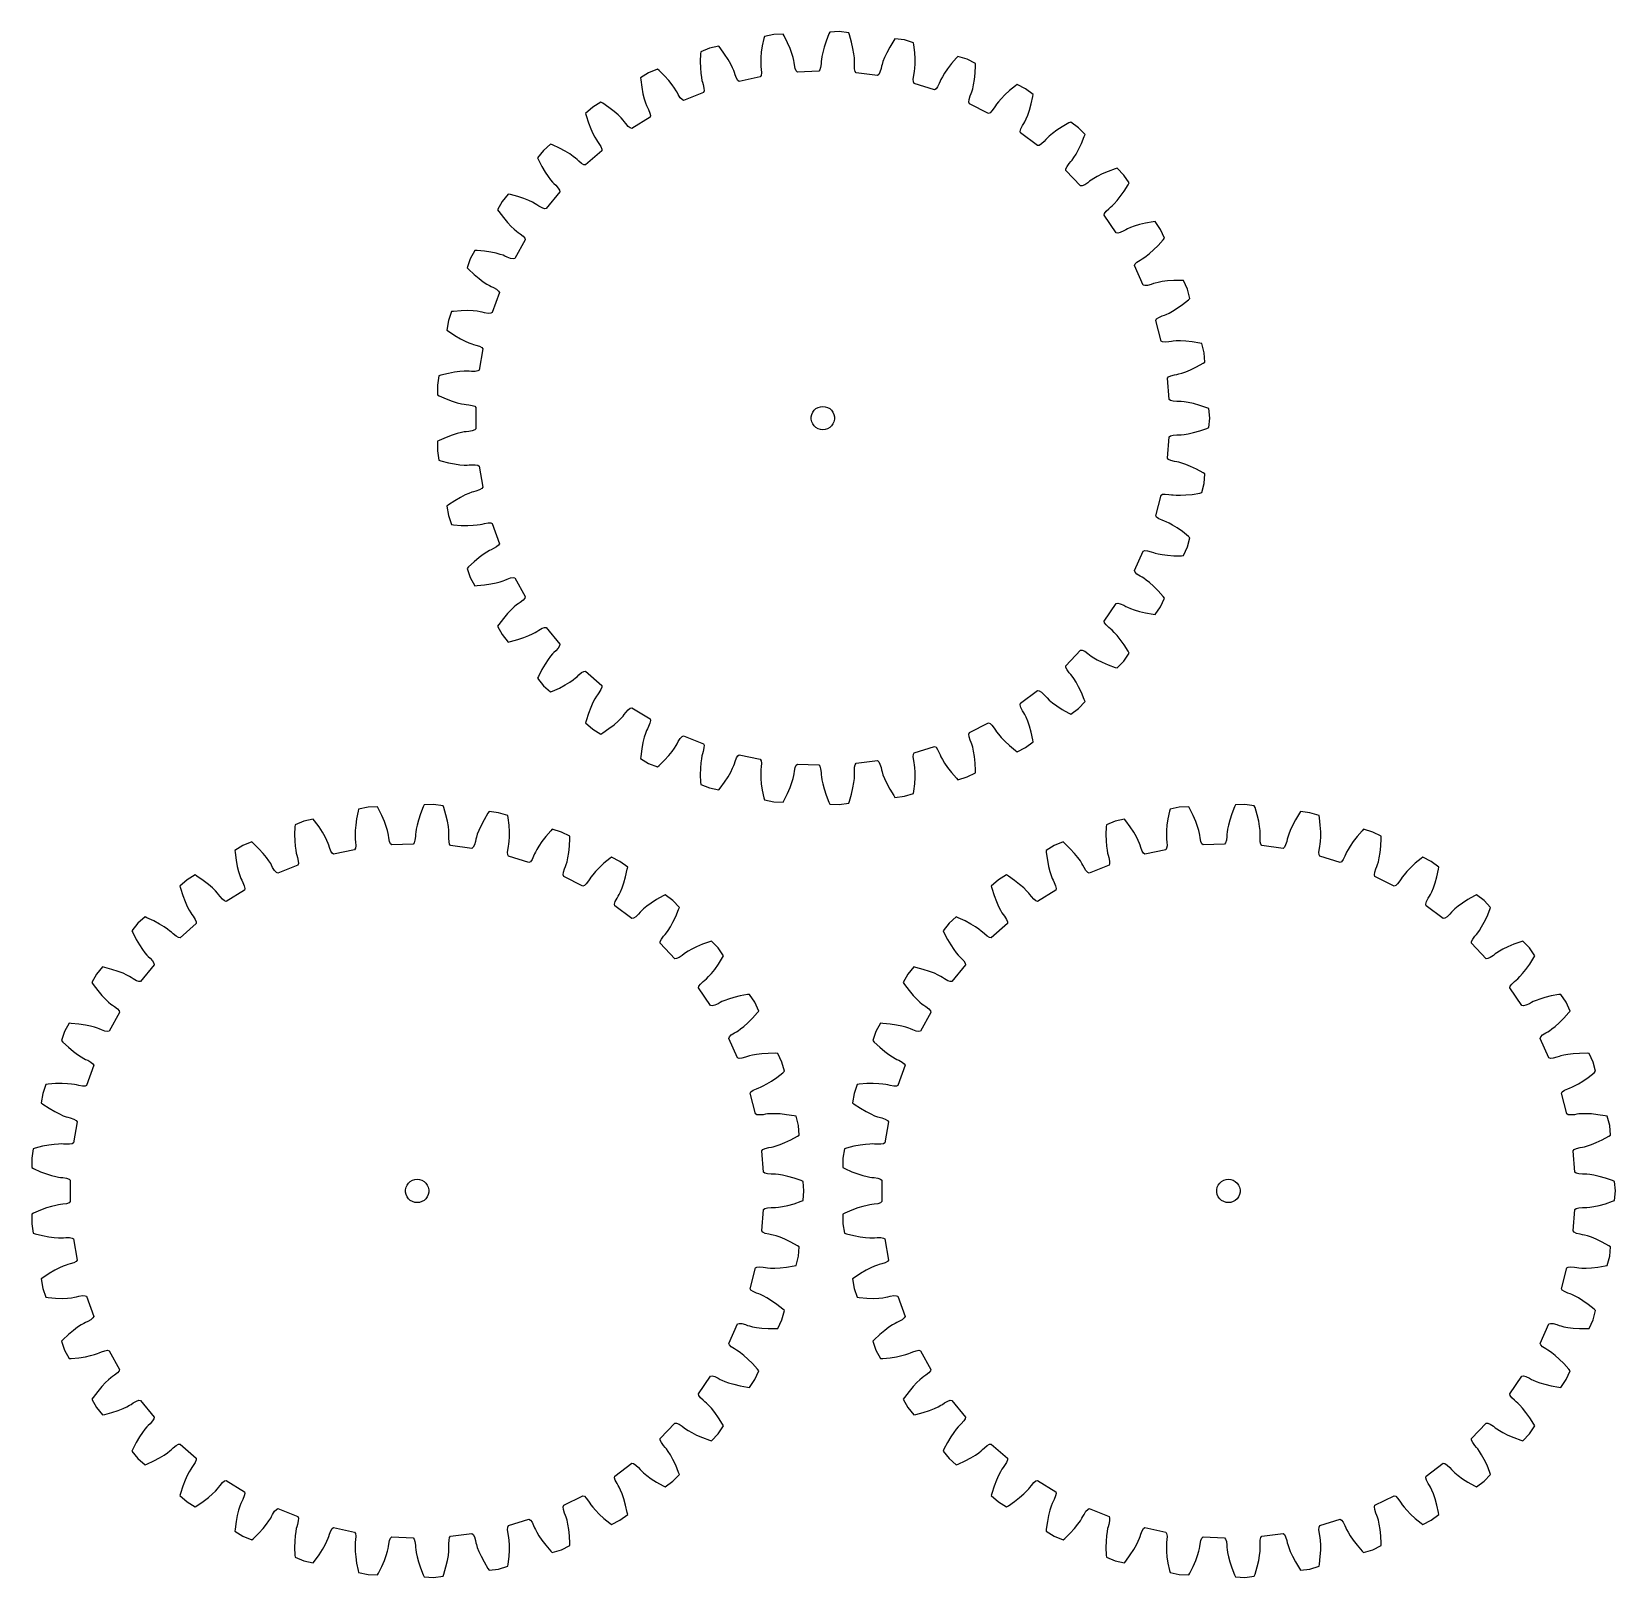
# Model space of a CAD drawing. Extents: x 0 to 203, y 0 to 198.
import ezdxf

# ---------------------------------------------------------------- set-up
doc = ezdxf.new("R2010")
doc.units = 0

msp = doc.modelspace()

# ---------------------------------------------------------------- linework, layer by layer
for p, q in [((93.97, 197.57), (93.78, 196.62)), ((94.04, 197.83), (93.97, 197.57)), ((95.24, 198.09), (94.04, 197.83)), ((96.46, 198.14), (95.24, 198.09)), ((96.59, 197.91), (96.46, 198.14)), ((97.02, 197.03), (96.59, 197.91)), ((101.96, 197.24), (101.7, 196.45)), ((102.32, 198.15), (101.96, 197.24)), ((102.43, 198.39), (102.32, 198.15)), ((103.65, 198.45), (102.43, 198.39)), ((104.87, 198.29), (103.65, 198.45)), ((104.96, 198.04), (104.87, 198.29)), ((105.23, 197.1), (104.96, 198.04)), ((110.64, 197.31), (110.14, 196.47)), ((110.79, 197.53), (110.64, 197.31)), ((112.01, 197.38), (110.79, 197.53)), ((113.18, 197.02), (112.01, 197.38)), ((85.84, 195.59), (85.81, 194.62)), ((85.87, 195.86), (85.84, 195.59)), ((87, 196.31), (85.87, 195.86)), ((88.2, 196.57), (87, 196.31)), ((88.37, 196.36), (88.2, 196.57)), ((88.94, 195.57), (88.37, 196.36)), ((89.39, 194.88), (88.94, 195.57)), ((93.65, 195.8), (93.59, 195.11)), ((93.78, 196.62), (93.65, 195.8)), ((97.35, 196.27), (97.02, 197.03)), ((97.58, 195.63), (97.35, 196.27)), ((97.73, 195.11), (97.58, 195.63)), ((101.42, 195.27), (101.36, 194.88)), ((101.53, 195.79), (101.42, 195.27)), ((101.7, 196.45), (101.53, 195.79)), ((105.42, 196.3), (105.23, 197.1)), ((105.54, 195.62), (105.42, 196.3)), ((105.61, 195.09), (105.54, 195.62)), ((109.75, 195.74), (109.46, 195.12)), ((110.14, 196.47), (109.75, 195.74)), ((113.22, 196.75), (113.18, 197.02)), ((113.34, 195.78), (113.22, 196.75)), ((113.39, 194.96), (113.34, 195.78)), ((118.89, 195.27), (118.7, 195.08)), ((120.06, 194.91), (118.89, 195.27)), ((79.19, 193.17), (78.15, 192.53)), ((80.32, 193.63), (79.19, 193.17)), ((80.53, 193.45), (80.32, 193.63)), ((81.23, 192.77), (80.53, 193.45)), ((85.81, 194.62), (85.83, 193.79)), ((85.83, 193.79), (85.89, 193.11)), ((85.89, 193.11), (85.96, 192.57)), ((89.73, 194.28), (89.39, 194.88)), ((89.96, 193.8), (89.73, 194.28)), ((90.12, 193.44), (89.96, 193.8)), ((90.2, 193.21), (90.12, 193.44)), ((90.29, 192.91), (90.2, 193.21)), ((93.59, 195.11), (93.58, 194.58)), ((93.58, 194.58), (93.58, 194.19)), ((93.58, 194.19), (93.6, 193.95)), ((93.6, 193.95), (93.65, 193.63)), ((93.67, 193.16), (93.62, 192.82)), ((93.65, 193.63), (93.67, 193.16)), ((97.82, 194.73), (97.73, 195.11)), ((97.86, 194.49), (97.82, 194.73)), ((97.9, 194.18), (97.86, 194.49)), ((98, 193.71), (97.9, 194.18)), ((98.13, 193.4), (98, 193.71)), ((98.28, 193.25), (98.13, 193.4)), ((101.03, 193.37), (98.28, 193.25)), ((101.16, 193.53), (101.03, 193.37)), ((101.27, 193.85), (101.16, 193.53)), ((101.33, 194.32), (101.27, 193.85)), ((101.34, 194.64), (101.33, 194.32)), ((101.36, 194.88), (101.34, 194.64)), ((105.63, 194.7), (105.61, 195.09)), ((105.61, 194.14), (105.63, 194.46)), ((105.63, 193.66), (105.61, 194.14)), ((105.63, 194.46), (105.63, 194.7)), ((105.71, 193.34), (105.63, 193.66)), ((105.83, 193.16), (105.71, 193.34)), ((108.56, 192.81), (105.83, 193.16)), ((108.88, 193.25), (108.72, 192.95)), ((109.02, 193.71), (108.88, 193.25)), ((109.09, 194.01), (109.02, 193.71)), ((109.15, 194.25), (109.09, 194.01)), ((109.27, 194.62), (109.15, 194.25)), ((109.46, 195.12), (109.27, 194.62)), ((113.21, 192.8), (113.28, 193.11)), ((113.28, 193.11), (113.32, 193.35)), ((113.32, 193.35), (113.36, 193.74)), ((113.36, 193.74), (113.39, 194.27)), ((113.39, 194.27), (113.39, 194.96)), ((117.17, 193.12), (116.9, 192.66)), ((117.56, 193.68), (117.17, 193.12)), ((118.06, 194.34), (117.56, 193.68)), ((118.7, 195.08), (118.06, 194.34)), ((121.15, 194.36), (120.06, 194.91)), ((121.01, 192.29), (121.1, 193.12)), ((121.1, 193.12), (121.15, 194.09)), ((121.15, 194.09), (121.15, 194.36)), ((78.15, 192.53), (78.17, 192.27)), ((78.17, 192.27), (78.3, 191.3)), ((78.3, 191.3), (78.46, 190.48)), ((81.78, 192.16), (81.23, 192.77)), ((82.22, 191.63), (81.78, 192.16)), ((82.53, 191.2), (82.22, 191.63)), ((82.74, 190.87), (82.53, 191.2)), ((85.96, 192.57), (86.03, 192.19)), ((86.03, 192.19), (86.09, 191.95)), ((86.09, 191.95), (86.19, 191.66)), ((86.19, 191.66), (86.29, 191.19)), ((86.29, 191.19), (86.3, 190.85)), ((90.47, 192.47), (90.29, 192.91)), ((90.65, 192.18), (90.47, 192.47)), ((90.82, 192.06), (90.65, 192.18)), ((93.51, 192.64), (90.82, 192.06)), ((93.62, 192.82), (93.51, 192.64)), ((108.72, 192.95), (108.56, 192.81)), ((113.15, 192.33), (113.21, 192.8)), ((113.17, 191.99), (113.15, 192.33)), ((113.26, 191.8), (113.17, 191.99)), ((115.89, 190.99), (113.26, 191.8)), ((116.08, 191.1), (115.89, 190.99)), ((116.28, 191.37), (116.08, 191.1)), ((116.5, 191.8), (116.28, 191.37)), ((116.61, 192.09), (116.5, 191.8)), ((116.71, 192.31), (116.61, 192.09)), ((116.9, 192.66), (116.71, 192.31)), ((120.68, 190.72), (120.78, 191.09)), ((120.78, 191.09), (120.9, 191.62)), ((120.9, 191.62), (121.01, 192.29)), ((126.27, 191.51), (125.52, 190.89)), ((126.49, 191.67), (126.27, 191.51)), ((127.58, 191.12), (126.49, 191.67)), ((128.56, 190.39), (127.58, 191.12)), ((73.06, 189.4), (72.02, 188.76)), ((73.29, 189.26), (73.06, 189.4)), ((74.09, 188.71), (73.29, 189.26)), ((78.46, 190.48), (78.63, 189.82)), ((78.63, 189.82), (78.79, 189.31)), ((78.79, 189.31), (78.93, 188.95)), ((82.86, 190.66), (82.74, 190.87)), ((83, 190.37), (82.86, 190.66)), ((83.25, 189.97), (83, 190.37)), ((83.48, 189.72), (83.25, 189.97)), ((83.67, 189.63), (83.48, 189.72)), ((86.22, 190.65), (83.67, 189.63)), ((86.3, 190.85), (86.22, 190.65)), ((120.3, 189.41), (120.34, 189.74)), ((120.36, 189.2), (120.3, 189.41)), ((120.34, 189.74), (120.48, 190.2)), ((122.81, 187.96), (120.36, 189.2)), ((120.48, 190.2), (120.6, 190.49)), ((120.6, 190.49), (120.68, 190.72)), ((123.84, 189.12), (123.71, 188.92)), ((124.08, 189.43), (123.84, 189.12)), ((124.43, 189.84), (124.08, 189.43)), ((124.91, 190.33), (124.43, 189.84)), ((125.52, 190.89), (124.91, 190.33)), ((128.08, 188.38), (128.3, 189.17)), ((128.3, 189.17), (128.52, 190.13)), ((128.52, 190.13), (128.56, 190.39)), ((72.02, 188.76), (71.1, 187.95)), ((71.1, 187.95), (71.16, 187.69)), ((71.16, 187.69), (71.46, 186.76)), ((74.75, 188.2), (74.09, 188.71)), ((75.26, 187.75), (74.75, 188.2)), ((75.65, 187.37), (75.26, 187.75)), ((75.91, 187.09), (75.65, 187.37)), ((76.06, 186.9), (75.91, 187.09)), ((79.38, 187.46), (77.03, 186.02)), ((78.93, 188.95), (79.03, 188.72)), ((79.03, 188.72), (79.17, 188.44)), ((79.17, 188.44), (79.35, 188)), ((79.35, 188), (79.42, 187.67)), ((79.42, 187.67), (79.38, 187.46)), ((123.01, 188.04), (122.81, 187.96)), ((123.26, 188.27), (123.01, 188.04)), ((123.54, 188.65), (123.26, 188.27)), ((123.71, 188.92), (123.54, 188.65)), ((127.48, 186.88), (127.65, 187.24)), ((127.65, 187.24), (127.85, 187.73)), ((127.85, 187.73), (128.08, 188.38)), ((71.46, 186.76), (71.75, 185.98)), ((71.75, 185.98), (72.03, 185.36)), ((72.03, 185.36), (72.28, 184.88)), ((76.25, 186.64), (76.06, 186.9)), ((76.56, 186.28), (76.25, 186.64)), ((76.83, 186.08), (76.56, 186.28)), ((77.03, 186.02), (76.83, 186.08)), ((126.89, 185.65), (126.98, 185.98)), ((126.91, 185.44), (126.89, 185.65)), ((129.12, 183.81), (126.91, 185.44)), ((126.98, 185.98), (127.19, 186.4)), ((127.19, 186.4), (127.36, 186.67)), ((127.36, 186.67), (127.48, 186.88)), ((130.62, 185.04), (130.33, 184.77)), ((131.03, 185.38), (130.62, 185.04)), ((131.58, 185.78), (131.03, 185.38)), ((132.28, 186.23), (131.58, 185.78)), ((133.13, 186.72), (132.28, 186.23)), ((133.37, 186.84), (133.13, 186.72)), ((134.35, 186.11), (133.37, 186.84)), ((135.2, 185.23), (134.35, 186.11)), ((135.11, 184.97), (135.2, 185.23)), ((65.69, 183.19), (64.93, 182.24)), ((66.61, 184), (65.69, 183.19)), ((66.86, 183.9), (66.61, 184)), ((67.75, 183.49), (66.86, 183.9)), ((68.48, 183.1), (67.75, 183.49)), ((69.06, 182.75), (68.48, 183.1)), ((73.17, 183.16), (71.1, 181.34)), ((72.28, 184.88), (72.48, 184.55)), ((72.48, 184.55), (72.61, 184.34)), ((72.61, 184.34), (72.8, 184.09)), ((72.8, 184.09), (73.05, 183.69)), ((73.05, 183.69), (73.17, 183.37)), ((73.17, 183.37), (73.17, 183.16)), ((129.33, 183.85), (129.12, 183.81)), ((129.61, 184.03), (129.33, 183.85)), ((129.96, 184.36), (129.61, 184.03)), ((130.16, 184.6), (129.96, 184.36)), ((130.33, 184.77), (130.16, 184.6)), ((134.05, 182.73), (134.38, 183.32)), ((134.38, 183.32), (134.74, 184.07)), ((134.74, 184.07), (135.11, 184.97)), ((64.93, 182.24), (65.04, 182)), ((65.04, 182), (65.48, 181.13)), ((65.48, 181.13), (65.9, 180.41)), ((69.51, 182.44), (69.06, 182.75)), ((69.81, 182.2), (69.51, 182.44)), ((70, 182.04), (69.81, 182.2)), ((70.22, 181.82), (70, 182.04)), ((70.59, 181.52), (70.22, 181.82)), ((70.89, 181.37), (70.59, 181.52)), ((71.1, 181.34), (70.89, 181.37)), ((132.74, 180.84), (132.89, 181.14)), ((132.89, 181.14), (133.17, 181.53)), ((133.17, 181.53), (133.38, 181.76)), ((133.38, 181.76), (133.54, 181.95)), ((133.54, 181.95), (133.76, 182.27)), ((133.76, 182.27), (134.05, 182.73)), ((139.33, 180.91), (139.07, 180.84)), ((140.18, 180.03), (139.33, 180.91)), ((65.9, 180.41), (66.28, 179.85)), ((66.28, 179.85), (66.61, 179.42)), ((66.61, 179.42), (66.86, 179.12)), ((66.86, 179.12), (67.03, 178.94)), ((67.03, 178.94), (67.26, 178.73)), ((132.73, 180.63), (132.74, 180.84)), ((134.63, 178.64), (132.73, 180.63)), ((135.55, 179.05), (135.16, 178.78)), ((135.79, 179.25), (135.55, 179.05)), ((135.99, 179.39), (135.79, 179.25)), ((136.32, 179.6), (135.99, 179.39)), ((136.78, 179.87), (136.32, 179.6)), ((137.4, 180.18), (136.78, 179.87)), ((138.16, 180.5), (137.4, 180.18)), ((139.07, 180.84), (138.16, 180.5)), ((140.86, 179.02), (140.18, 180.03)), ((140.73, 178.78), (140.86, 179.02)), ((61.17, 177.59), (60.4, 176.64)), ((61.44, 177.54), (61.17, 177.59)), ((62.38, 177.28), (61.44, 177.54)), ((63.16, 177.02), (62.38, 177.28)), ((63.8, 176.77), (63.16, 177.02)), ((67.78, 177.87), (66.05, 175.73)), ((67.26, 178.73), (67.57, 178.37)), ((67.57, 178.37), (67.74, 178.08)), ((67.74, 178.08), (67.78, 177.87)), ((134.84, 178.65), (134.63, 178.64)), ((135.16, 178.78), (134.84, 178.65)), ((139.31, 176.75), (139.73, 177.28)), ((139.73, 177.28), (140.21, 177.95)), ((140.21, 177.95), (140.73, 178.78)), ((60.4, 176.64), (59.81, 175.57)), ((59.81, 175.57), (59.96, 175.35)), ((59.96, 175.35), (60.54, 174.57)), ((64.29, 176.54), (63.8, 176.77)), ((64.63, 176.36), (64.29, 176.54)), ((64.84, 176.23), (64.63, 176.36)), ((65.1, 176.06), (64.84, 176.23)), ((65.51, 175.82), (65.1, 176.06)), ((65.84, 175.72), (65.51, 175.82)), ((66.05, 175.73), (65.84, 175.72)), ((137.65, 174.9), (137.7, 175.11)), ((139.19, 172.62), (137.65, 174.9)), ((137.7, 175.11), (137.9, 175.38)), ((137.9, 175.38), (138.24, 175.71)), ((138.24, 175.71), (138.49, 175.91)), ((138.49, 175.91), (138.67, 176.07)), ((138.67, 176.07), (138.95, 176.35)), ((138.95, 176.35), (139.31, 176.75)), ((60.54, 174.57), (61.08, 173.94)), ((61.08, 173.94), (61.55, 173.44)), ((61.55, 173.44), (61.94, 173.07)), ((61.94, 173.07), (62.24, 172.82)), ((62.24, 172.82), (62.43, 172.68)), ((140.17, 172.87), (139.73, 172.67)), ((140.44, 173.02), (140.17, 172.87)), ((140.66, 173.13), (140.44, 173.02)), ((141.02, 173.29), (140.66, 173.13)), ((141.52, 173.47), (141.02, 173.29)), ((142.18, 173.67), (141.52, 173.47)), ((142.98, 173.86), (142.18, 173.67)), ((143.94, 174.03), (142.98, 173.86)), ((144.21, 174.07), (143.94, 174.03)), ((144.9, 173.05), (144.21, 174.07)), ((145.4, 171.94), (144.9, 173.05)), ((63.35, 171.74), (62.01, 169.34)), ((62.43, 172.68), (62.7, 172.5)), ((62.7, 172.5), (63.07, 172.2)), ((63.07, 172.2), (63.29, 171.95)), ((63.29, 171.95), (63.35, 171.74)), ((139.4, 172.59), (139.19, 172.62)), ((139.73, 172.67), (139.4, 172.59)), ((143.99, 170.42), (144.58, 171)), ((144.58, 171), (145.23, 171.73)), ((145.23, 171.73), (145.4, 171.94)), ((56.3, 169.29), (55.89, 168.13)), ((56.89, 170.36), (56.3, 169.29)), ((57.16, 170.35), (56.89, 170.36)), ((58.13, 170.25), (57.16, 170.35)), ((58.95, 170.13), (58.13, 170.25)), ((59.62, 169.99), (58.95, 170.13)), ((60.14, 169.85), (59.62, 169.99)), ((60.51, 169.73), (60.14, 169.85)), ((60.74, 169.64), (60.51, 169.73)), ((61.02, 169.5), (60.74, 169.64)), ((61.47, 169.34), (61.02, 169.5)), ((61.81, 169.3), (61.47, 169.34)), ((62.01, 169.34), (61.81, 169.3)), ((141.62, 168.62), (141.86, 168.86)), ((141.86, 168.86), (142.26, 169.12)), ((142.26, 169.12), (142.53, 169.28)), ((142.53, 169.28), (142.74, 169.4)), ((142.74, 169.4), (143.06, 169.63)), ((143.06, 169.63), (143.48, 169.96)), ((143.48, 169.96), (143.99, 170.42)), ((55.89, 168.13), (56.07, 167.94)), ((56.07, 167.94), (56.78, 167.27)), ((56.78, 167.27), (57.42, 166.74)), ((57.42, 166.74), (57.97, 166.33)), ((141.54, 168.42), (141.62, 168.62)), ((142.67, 165.92), (141.54, 168.42)), ((57.97, 166.33), (58.41, 166.03)), ((58.41, 166.03), (58.75, 165.84)), ((58.75, 165.84), (58.97, 165.73)), ((58.97, 165.73), (59.26, 165.6)), ((60.03, 164.96), (59.12, 162.37)), ((59.26, 165.6), (59.67, 165.37)), ((59.67, 165.37), (59.93, 165.15)), ((59.93, 165.15), (60.03, 164.96)), ((142.87, 165.85), (142.67, 165.92)), ((143.21, 165.87), (142.87, 165.85)), ((143.67, 165.99), (143.21, 165.87)), ((143.97, 166.1), (143.67, 165.99)), ((144.2, 166.17), (143.97, 166.1)), ((144.58, 166.26), (144.2, 166.17)), ((145.11, 166.36), (144.58, 166.26)), ((145.79, 166.44), (145.11, 166.36)), ((146.62, 166.5), (145.79, 166.44)), ((147.59, 166.51), (146.62, 166.5)), ((147.86, 166.49), (147.59, 166.51)), ((148.36, 165.38), (147.86, 166.49)), ((148.67, 164.19), (148.36, 165.38)), ((55.97, 162.63), (55.14, 162.61)), ((56.65, 162.6), (55.97, 162.63)), ((146.45, 162.57), (147.03, 162.93)), ((147.03, 162.93), (147.71, 163.41)), ((147.71, 163.41), (148.47, 164.01)), ((148.47, 164.01), (148.67, 164.19)), ((53.49, 161.35), (53.28, 160.14)), ((53.9, 162.5), (53.49, 161.35)), ((54.16, 162.54), (53.9, 162.5)), ((55.14, 162.61), (54.16, 162.54)), ((57.18, 162.55), (56.65, 162.6)), ((57.57, 162.49), (57.18, 162.55)), ((57.81, 162.44), (57.57, 162.49)), ((58.11, 162.36), (57.81, 162.44)), ((58.58, 162.28), (58.11, 162.36)), ((58.92, 162.29), (58.58, 162.28)), ((59.12, 162.37), (58.92, 162.29)), ((144.27, 161.38), (144.39, 161.56)), ((144.97, 158.72), (144.27, 161.38)), ((144.39, 161.56), (144.67, 161.76)), ((144.67, 161.76), (145.1, 161.95)), ((145.1, 161.95), (145.4, 162.05)), ((145.4, 162.05), (145.63, 162.15)), ((145.63, 162.15), (145.98, 162.31)), ((145.98, 162.31), (146.45, 162.57)), ((53.28, 160.14), (53.5, 159.98)), ((53.5, 159.98), (54.31, 159.44)), ((54.31, 159.44), (55.03, 159.02)), ((55.03, 159.02), (55.64, 158.71)), ((55.64, 158.71), (56.13, 158.5)), ((145.16, 158.62), (144.97, 158.72)), ((145.49, 158.59), (145.16, 158.62)), ((145.97, 158.63), (145.49, 158.59)), ((146.28, 158.68), (145.97, 158.63)), ((146.52, 158.71), (146.28, 158.68)), ((146.91, 158.74), (146.52, 158.71)), ((147.45, 158.74), (146.91, 158.74)), ((148.13, 158.71), (147.45, 158.74)), ((148.95, 158.62), (148.13, 158.71)), ((149.92, 158.47), (148.95, 158.62)), ((56.13, 158.5), (56.49, 158.36)), ((56.49, 158.36), (56.73, 158.29)), ((56.73, 158.29), (57.03, 158.21)), ((57.03, 158.21), (57.48, 158.05)), ((57.9, 157.71), (57.44, 155)), ((57.48, 158.05), (57.77, 157.88)), ((57.77, 157.88), (57.9, 157.71)), ((150.18, 158.41), (149.92, 158.47)), ((150.49, 157.23), (150.18, 158.41)), ((150.59, 156.01), (150.49, 157.23)), ((53.48, 154.57), (52.53, 154.33)), ((54.29, 154.72), (53.48, 154.57)), ((54.97, 154.81), (54.29, 154.72)), ((55.5, 154.86), (54.97, 154.81)), ((55.89, 154.86), (55.5, 154.86)), ((56.14, 154.85), (55.89, 154.86)), ((56.45, 154.82), (56.14, 154.85)), ((56.93, 154.82), (56.45, 154.82)), ((57.26, 154.89), (56.93, 154.82)), ((57.44, 155), (57.26, 154.89)), ((147, 154.45), (147.24, 154.5)), ((147.24, 154.5), (147.62, 154.61)), ((147.62, 154.61), (148.12, 154.78)), ((148.12, 154.78), (148.76, 155.04)), ((148.76, 155.04), (149.51, 155.4)), ((149.51, 155.4), (150.36, 155.87)), ((150.36, 155.87), (150.59, 156.01)), ((52.27, 154.25), (52.07, 153.05)), ((52.07, 153.05), (52.07, 151.82)), ((52.53, 154.33), (52.27, 154.25)), ((145.78, 153.98), (145.93, 154.14)), ((146.01, 151.24), (145.78, 153.98)), ((145.93, 154.14), (146.23, 154.28)), ((146.23, 154.28), (146.69, 154.4)), ((146.69, 154.4), (147, 154.45)), ((52.07, 151.82), (52.31, 151.7)), ((52.31, 151.7), (53.2, 151.31)), ((53.2, 151.31), (53.98, 151.02)), ((53.98, 151.02), (54.63, 150.81)), ((54.63, 150.81), (55.15, 150.68)), ((55.15, 150.68), (55.53, 150.61)), ((55.53, 150.61), (55.77, 150.58)), ((55.77, 150.58), (56.09, 150.55)), ((56.09, 150.55), (56.56, 150.47)), ((56.56, 150.47), (56.87, 150.35)), ((146.18, 151.11), (146.01, 151.24)), ((146.51, 151.02), (146.18, 151.11)), ((146.98, 150.98), (146.51, 151.02)), ((147.3, 150.98), (146.98, 150.98)), ((147.54, 150.97), (147.3, 150.98)), ((147.93, 150.93), (147.54, 150.97)), ((148.46, 150.84), (147.93, 150.93)), ((149.13, 150.7), (148.46, 150.84)), ((149.93, 150.47), (149.13, 150.7)), ((150.85, 150.16), (149.93, 150.47)), ((56.87, 150.35), (57.03, 150.21)), ((57.03, 150.21), (57.03, 147.46)), ((100.05, 148.99), (100.12, 149.3)), ((100.05, 148.68), (100.05, 148.99)), ((100.12, 148.37), (100.05, 148.68)), ((100.12, 149.3), (100.25, 149.58)), ((100.25, 149.58), (100.43, 149.84)), ((100.43, 149.84), (100.66, 150.05)), ((100.66, 150.05), (100.93, 150.21)), ((100.93, 150.21), (101.23, 150.3)), ((101.23, 150.3), (101.54, 150.33)), ((101.54, 150.33), (101.86, 150.3)), ((101.86, 150.3), (102.15, 150.21)), ((102.15, 150.21), (102.43, 150.05)), ((102.43, 150.05), (102.66, 149.84)), ((102.66, 149.84), (102.84, 149.58)), ((102.84, 149.58), (102.97, 149.3)), ((102.97, 149.3), (103.04, 148.99)), ((103.04, 148.68), (102.97, 148.37)), ((103.04, 148.99), (103.04, 148.68)), ((151.1, 150.05), (150.85, 150.16)), ((151.2, 148.83), (151.1, 150.05)), ((151.1, 147.62), (151.2, 148.83)), ((53.2, 146.36), (52.31, 145.97)), ((53.98, 146.65), (53.2, 146.36)), ((54.63, 146.86), (53.98, 146.65)), ((55.15, 146.99), (54.63, 146.86)), ((55.53, 147.06), (55.15, 146.99)), ((55.77, 147.09), (55.53, 147.06)), ((56.09, 147.12), (55.77, 147.09)), ((56.56, 147.2), (56.09, 147.12)), ((56.87, 147.32), (56.56, 147.2)), ((57.03, 147.46), (56.87, 147.32)), ((100.25, 148.08), (100.12, 148.37)), ((100.43, 147.83), (100.25, 148.08)), ((100.66, 147.62), (100.43, 147.83)), ((100.93, 147.46), (100.66, 147.62)), ((101.23, 147.37), (100.93, 147.46)), ((101.54, 147.33), (101.23, 147.37)), ((101.86, 147.37), (101.54, 147.33)), ((102.15, 147.46), (101.86, 147.37)), ((102.43, 147.62), (102.15, 147.46)), ((102.66, 147.83), (102.43, 147.62)), ((102.84, 148.08), (102.66, 147.83)), ((102.97, 148.37), (102.84, 148.08)), ((145.78, 143.69), (146.01, 146.43)), ((146.01, 146.43), (146.18, 146.56)), ((146.18, 146.56), (146.51, 146.65)), ((146.51, 146.65), (146.98, 146.69)), ((146.98, 146.69), (147.3, 146.69)), ((147.3, 146.69), (147.54, 146.7)), ((147.54, 146.7), (147.93, 146.74)), ((147.93, 146.74), (148.46, 146.83)), ((148.46, 146.83), (149.13, 146.97)), ((149.13, 146.97), (149.93, 147.2)), ((149.93, 147.2), (150.85, 147.51)), ((150.85, 147.51), (151.1, 147.62)), ((52.31, 145.97), (52.07, 145.85)), ((52.07, 145.85), (52.07, 144.62)), ((52.07, 144.62), (52.27, 143.42)), ((52.27, 143.42), (52.53, 143.34)), ((52.53, 143.34), (53.48, 143.1)), ((53.48, 143.1), (54.29, 142.94)), ((54.29, 142.94), (54.97, 142.85)), ((54.97, 142.85), (55.5, 142.81)), ((55.5, 142.81), (55.89, 142.81)), ((55.89, 142.81), (56.14, 142.82)), ((56.14, 142.82), (56.45, 142.85)), ((56.45, 142.85), (56.93, 142.85)), ((56.93, 142.85), (57.26, 142.78)), ((57.26, 142.78), (57.44, 142.67)), ((57.44, 142.67), (57.9, 139.96)), ((145.93, 143.53), (145.78, 143.69)), ((146.23, 143.39), (145.93, 143.53)), ((146.69, 143.27), (146.23, 143.39)), ((147, 143.22), (146.69, 143.27)), ((147.24, 143.17), (147, 143.22)), ((147.62, 143.06), (147.24, 143.17)), ((148.12, 142.89), (147.62, 143.06)), ((148.76, 142.63), (148.12, 142.89)), ((149.51, 142.27), (148.76, 142.63)), ((150.36, 141.8), (149.51, 142.27)), ((150.18, 139.26), (150.49, 140.44)), ((150.59, 141.66), (150.36, 141.8)), ((150.49, 140.44), (150.59, 141.66)), ((54.31, 138.23), (53.5, 137.69)), ((55.03, 138.65), (54.31, 138.23)), ((55.64, 138.96), (55.03, 138.65)), ((56.13, 139.17), (55.64, 138.96)), ((56.49, 139.31), (56.13, 139.17)), ((56.73, 139.38), (56.49, 139.31)), ((57.03, 139.46), (56.73, 139.38)), ((57.48, 139.62), (57.03, 139.46)), ((57.77, 139.79), (57.48, 139.62)), ((57.9, 139.96), (57.77, 139.79)), ((144.27, 136.29), (144.97, 138.95)), ((144.97, 138.95), (145.16, 139.05)), ((145.16, 139.05), (145.49, 139.08)), ((145.49, 139.08), (145.97, 139.04)), ((145.97, 139.04), (146.28, 138.99)), ((146.28, 138.99), (146.52, 138.96)), ((146.52, 138.96), (146.91, 138.93)), ((146.91, 138.93), (147.45, 138.93)), ((147.45, 138.93), (148.13, 138.96)), ((148.13, 138.96), (148.95, 139.04)), ((148.95, 139.04), (149.92, 139.2)), ((149.92, 139.2), (150.18, 139.26)), ((53.5, 137.69), (53.28, 137.53)), ((53.28, 137.53), (53.49, 136.32)), ((53.49, 136.32), (53.9, 135.17)), ((144.39, 136.11), (144.27, 136.29)), ((53.9, 135.17), (54.16, 135.13)), ((54.16, 135.13), (55.14, 135.06)), ((55.14, 135.06), (55.97, 135.04)), ((55.97, 135.04), (56.65, 135.07)), ((56.65, 135.07), (57.18, 135.12)), ((57.18, 135.12), (57.57, 135.18)), ((57.57, 135.18), (57.81, 135.23)), ((57.81, 135.23), (58.11, 135.31)), ((58.11, 135.31), (58.58, 135.39)), ((58.58, 135.39), (58.92, 135.38)), ((58.92, 135.38), (59.12, 135.3)), ((59.12, 135.3), (60.03, 132.71)), ((144.67, 135.91), (144.39, 136.11)), ((145.1, 135.72), (144.67, 135.91)), ((145.4, 135.62), (145.1, 135.72)), ((145.63, 135.52), (145.4, 135.62)), ((145.98, 135.36), (145.63, 135.52)), ((146.45, 135.1), (145.98, 135.36)), ((147.03, 134.74), (146.45, 135.1)), ((147.71, 134.26), (147.03, 134.74)), ((148.47, 133.65), (147.71, 134.26)), ((59.67, 132.3), (59.26, 132.07)), ((59.93, 132.52), (59.67, 132.3)), ((60.03, 132.71), (59.93, 132.52)), ((147.86, 131.18), (148.36, 132.29)), ((148.36, 132.29), (148.67, 133.48)), ((148.67, 133.48), (148.47, 133.65)), ((56.78, 130.4), (56.07, 129.73)), ((57.42, 130.93), (56.78, 130.4)), ((57.97, 131.34), (57.42, 130.93)), ((58.41, 131.64), (57.97, 131.34)), ((58.75, 131.83), (58.41, 131.64)), ((58.97, 131.94), (58.75, 131.83)), ((59.26, 132.07), (58.97, 131.94)), ((141.54, 129.25), (142.67, 131.75)), ((142.67, 131.75), (142.87, 131.82)), ((142.87, 131.82), (143.21, 131.8)), ((143.21, 131.8), (143.67, 131.68)), ((143.67, 131.68), (143.97, 131.57)), ((143.97, 131.57), (144.2, 131.5)), ((144.2, 131.5), (144.58, 131.41)), ((144.58, 131.41), (145.11, 131.31)), ((145.11, 131.31), (145.79, 131.23)), ((145.79, 131.23), (146.62, 131.17)), ((146.62, 131.17), (147.59, 131.16)), ((147.59, 131.16), (147.86, 131.18)), ((56.07, 129.73), (55.89, 129.54)), ((55.89, 129.54), (56.3, 128.38)), ((56.3, 128.38), (56.89, 127.31)), ((60.74, 128.03), (61.02, 128.17)), ((61.02, 128.17), (61.47, 128.32)), ((61.47, 128.32), (61.81, 128.37)), ((61.81, 128.37), (62.01, 128.33)), ((62.01, 128.33), (63.35, 125.92)), ((141.62, 129.05), (141.54, 129.25)), ((141.86, 128.81), (141.62, 129.05)), ((142.26, 128.55), (141.86, 128.81)), ((142.53, 128.39), (142.26, 128.55)), ((142.74, 128.27), (142.53, 128.39)), ((143.06, 128.04), (142.74, 128.27)), ((56.89, 127.31), (57.16, 127.32)), ((57.16, 127.32), (58.13, 127.41)), ((58.13, 127.41), (58.95, 127.54)), ((58.95, 127.54), (59.62, 127.68)), ((59.62, 127.68), (60.14, 127.82)), ((60.14, 127.82), (60.51, 127.94)), ((60.51, 127.94), (60.74, 128.03)), ((143.48, 127.71), (143.06, 128.04)), ((143.99, 127.25), (143.48, 127.71)), ((144.58, 126.67), (143.99, 127.25)), ((145.23, 125.94), (144.58, 126.67)), ((61.55, 124.23), (61.08, 123.73)), ((61.94, 124.6), (61.55, 124.23)), ((62.24, 124.85), (61.94, 124.6)), ((62.43, 124.99), (62.24, 124.85)), ((62.7, 125.17), (62.43, 124.99)), ((63.07, 125.47), (62.7, 125.17)), ((63.29, 125.72), (63.07, 125.47)), ((63.35, 125.92), (63.29, 125.72)), ((137.65, 122.77), (139.19, 125.05)), ((139.19, 125.05), (139.4, 125.08)), ((139.4, 125.08), (139.73, 125)), ((139.73, 125), (140.17, 124.8)), ((140.17, 124.8), (140.44, 124.65)), ((140.44, 124.65), (140.66, 124.54)), ((140.66, 124.54), (141.02, 124.38)), ((141.02, 124.38), (141.52, 124.2)), ((141.52, 124.2), (142.18, 124)), ((142.18, 124), (142.98, 123.81)), ((144.21, 123.6), (144.9, 124.62)), ((144.9, 124.62), (145.4, 125.73)), ((145.4, 125.73), (145.23, 125.94)), ((59.96, 122.32), (59.81, 122.1)), ((59.81, 122.1), (60.4, 121.03)), ((60.54, 123.1), (59.96, 122.32)), ((61.08, 123.73), (60.54, 123.1)), ((137.7, 122.56), (137.65, 122.77)), ((137.9, 122.29), (137.7, 122.56)), ((138.24, 121.96), (137.9, 122.29)), ((142.98, 123.81), (143.94, 123.64)), ((143.94, 123.64), (144.21, 123.6)), ((60.4, 121.03), (61.17, 120.08)), ((61.17, 120.08), (61.44, 120.13)), ((61.44, 120.13), (62.38, 120.39)), ((62.38, 120.39), (63.16, 120.65)), ((63.16, 120.65), (63.8, 120.9)), ((63.8, 120.9), (64.29, 121.13)), ((64.29, 121.13), (64.63, 121.31)), ((64.63, 121.31), (64.84, 121.44)), ((64.84, 121.44), (65.1, 121.61)), ((65.1, 121.61), (65.51, 121.85)), ((65.51, 121.85), (65.84, 121.95)), ((65.84, 121.95), (66.05, 121.94)), ((66.05, 121.94), (67.78, 119.8)), ((138.49, 121.76), (138.24, 121.96)), ((138.67, 121.6), (138.49, 121.76)), ((138.95, 121.32), (138.67, 121.6)), ((139.31, 120.92), (138.95, 121.32)), ((139.73, 120.39), (139.31, 120.92)), ((140.21, 119.71), (139.73, 120.39)), ((66.61, 118.25), (66.28, 117.82)), ((66.86, 118.55), (66.61, 118.25)), ((67.03, 118.73), (66.86, 118.55)), ((67.26, 118.94), (67.03, 118.73)), ((67.57, 119.3), (67.26, 118.94)), ((67.74, 119.59), (67.57, 119.3)), ((67.78, 119.8), (67.74, 119.59)), ((132.73, 117.04), (134.63, 119.03)), ((134.63, 119.03), (134.84, 119.02)), ((134.84, 119.02), (135.16, 118.89)), ((135.16, 118.89), (135.55, 118.62)), ((135.55, 118.62), (135.79, 118.42)), ((135.79, 118.42), (135.99, 118.28)), ((135.99, 118.28), (136.32, 118.07)), ((136.32, 118.07), (136.78, 117.8)), ((140.18, 117.64), (140.86, 118.65)), ((140.73, 118.89), (140.21, 119.71)), ((140.86, 118.65), (140.73, 118.89)), ((65.48, 116.54), (65.04, 115.67)), ((65.9, 117.25), (65.48, 116.54)), ((66.28, 117.82), (65.9, 117.25)), ((70.22, 115.85), (70.59, 116.15)), ((70.59, 116.15), (70.89, 116.3)), ((70.89, 116.3), (71.1, 116.33)), ((71.1, 116.33), (73.17, 114.51)), ((132.74, 116.83), (132.73, 117.04)), ((132.89, 116.52), (132.74, 116.83)), ((133.17, 116.14), (132.89, 116.52)), ((133.38, 115.91), (133.17, 116.14)), ((133.54, 115.72), (133.38, 115.91)), ((136.78, 117.8), (137.4, 117.49)), ((137.4, 117.49), (138.16, 117.17)), ((138.16, 117.17), (139.07, 116.83)), ((139.07, 116.83), (139.33, 116.76)), ((139.33, 116.76), (140.18, 117.64)), ((65.04, 115.67), (64.93, 115.43)), ((64.93, 115.43), (65.69, 114.48)), ((65.69, 114.48), (66.61, 113.67)), ((66.86, 113.77), (67.75, 114.18)), ((67.75, 114.18), (68.48, 114.57)), ((68.48, 114.57), (69.06, 114.92)), ((69.06, 114.92), (69.51, 115.23)), ((69.51, 115.23), (69.81, 115.47)), ((69.81, 115.47), (70, 115.63)), ((70, 115.63), (70.22, 115.85)), ((73.05, 113.98), (72.8, 113.58)), ((73.17, 114.3), (73.05, 113.98)), ((73.17, 114.51), (73.17, 114.3)), ((126.91, 112.23), (129.12, 113.86)), ((129.12, 113.86), (129.33, 113.82)), ((133.76, 115.4), (133.54, 115.72)), ((134.05, 114.94), (133.76, 115.4)), ((134.38, 114.35), (134.05, 114.94)), ((134.74, 113.6), (134.38, 114.35)), ((66.61, 113.67), (66.86, 113.77)), ((72.03, 112.31), (71.75, 111.69)), ((72.28, 112.79), (72.03, 112.31)), ((72.48, 113.12), (72.28, 112.79)), ((72.61, 113.32), (72.48, 113.12)), ((72.8, 113.58), (72.61, 113.32)), ((126.89, 112.02), (126.91, 112.23)), ((126.98, 111.69), (126.89, 112.02)), ((129.33, 113.82), (129.61, 113.64)), ((129.61, 113.64), (129.96, 113.31)), ((129.96, 113.31), (130.16, 113.07)), ((130.16, 113.07), (130.33, 112.9)), ((130.33, 112.9), (130.62, 112.63)), ((130.62, 112.63), (131.03, 112.29)), ((131.03, 112.29), (131.58, 111.89)), ((131.58, 111.89), (132.28, 111.43)), ((134.35, 111.56), (135.2, 112.44)), ((135.11, 112.7), (134.74, 113.6)), ((135.2, 112.44), (135.11, 112.7)), ((71.16, 109.98), (71.1, 109.72)), ((71.46, 110.91), (71.16, 109.98)), ((71.75, 111.69), (71.46, 110.91)), ((74.75, 109.47), (75.26, 109.92)), ((75.26, 109.92), (75.65, 110.3)), ((75.65, 110.3), (75.91, 110.58)), ((75.91, 110.58), (76.06, 110.77)), ((76.06, 110.77), (76.25, 111.03)), ((76.25, 111.03), (76.56, 111.39)), ((76.56, 111.39), (76.83, 111.59)), ((76.83, 111.59), (77.03, 111.65)), ((77.03, 111.65), (79.38, 110.21)), ((79.42, 110), (79.35, 109.67)), ((79.38, 110.21), (79.42, 110)), ((127.19, 111.27), (126.98, 111.69)), ((127.36, 111), (127.19, 111.27)), ((127.48, 110.79), (127.36, 111)), ((127.65, 110.43), (127.48, 110.79)), ((127.85, 109.94), (127.65, 110.43)), ((128.08, 109.29), (127.85, 109.94)), ((132.28, 111.43), (133.13, 110.95)), ((133.13, 110.95), (133.37, 110.83)), ((133.37, 110.83), (134.35, 111.56)), ((71.1, 109.72), (72.02, 108.91)), ((72.02, 108.91), (73.06, 108.27)), ((73.06, 108.27), (73.29, 108.41)), ((73.29, 108.41), (74.09, 108.96)), ((74.09, 108.96), (74.75, 109.47)), ((78.63, 107.85), (78.46, 107.19)), ((78.79, 108.36), (78.63, 107.85)), ((78.93, 108.72), (78.79, 108.36)), ((79.03, 108.95), (78.93, 108.72)), ((79.17, 109.23), (79.03, 108.95)), ((79.35, 109.67), (79.17, 109.23)), ((83.25, 107.7), (83.48, 107.95)), ((83.48, 107.95), (83.67, 108.04)), ((83.67, 108.04), (86.22, 107.02)), ((120.3, 108.26), (120.36, 108.47)), ((120.34, 107.93), (120.3, 108.26)), ((120.48, 107.47), (120.34, 107.93)), ((120.36, 108.47), (122.81, 109.71)), ((122.81, 109.71), (123.01, 109.63)), ((123.01, 109.63), (123.26, 109.4)), ((123.26, 109.4), (123.54, 109.02)), ((123.54, 109.02), (123.71, 108.75)), ((123.71, 108.75), (123.84, 108.55)), ((123.84, 108.55), (124.08, 108.24)), ((124.08, 108.24), (124.43, 107.83)), ((124.43, 107.83), (124.91, 107.34)), ((128.3, 108.5), (128.08, 109.29)), ((128.52, 107.54), (128.3, 108.5)), ((78.3, 106.37), (78.17, 105.4)), ((78.46, 107.19), (78.3, 106.37)), ((81.78, 105.51), (82.22, 106.04)), ((82.22, 106.04), (82.53, 106.47)), ((82.53, 106.47), (82.74, 106.8)), ((82.74, 106.8), (82.86, 107.01)), ((82.86, 107.01), (83, 107.3)), ((83, 107.3), (83.25, 107.7)), ((86.09, 105.71), (86.03, 105.48)), ((86.19, 106.01), (86.09, 105.71)), ((86.29, 106.48), (86.19, 106.01)), ((86.22, 107.02), (86.3, 106.82)), ((86.3, 106.82), (86.29, 106.48)), ((113.17, 105.68), (113.26, 105.87)), ((113.26, 105.87), (115.89, 106.68)), ((115.89, 106.68), (116.08, 106.57)), ((116.08, 106.57), (116.28, 106.3)), ((116.28, 106.3), (116.5, 105.87)), ((116.5, 105.87), (116.61, 105.58)), ((120.6, 107.18), (120.48, 107.47)), ((120.68, 106.95), (120.6, 107.18)), ((120.78, 106.58), (120.68, 106.95)), ((120.9, 106.05), (120.78, 106.58)), ((121.01, 105.38), (120.9, 106.05)), ((124.91, 107.34), (125.52, 106.78)), ((125.52, 106.78), (126.27, 106.16)), ((126.27, 106.16), (126.49, 106)), ((126.49, 106), (127.58, 106.55)), ((127.58, 106.55), (128.56, 107.28)), ((128.56, 107.28), (128.52, 107.54)), ((78.17, 105.4), (78.15, 105.14)), ((78.15, 105.14), (79.19, 104.5)), ((79.19, 104.5), (80.32, 104.04)), ((80.32, 104.04), (80.53, 104.22)), ((80.53, 104.22), (81.23, 104.9)), ((81.23, 104.9), (81.78, 105.51)), ((85.83, 103.88), (85.81, 103.05)), ((85.89, 104.56), (85.83, 103.88)), ((85.96, 105.1), (85.89, 104.56)), ((86.03, 105.48), (85.96, 105.1)), ((89.73, 103.39), (89.96, 103.87)), ((89.96, 103.87), (90.12, 104.23)), ((90.12, 104.23), (90.2, 104.46)), ((90.2, 104.46), (90.29, 104.76)), ((90.29, 104.76), (90.47, 105.2)), ((90.47, 105.2), (90.65, 105.49)), ((90.65, 105.49), (90.82, 105.61)), ((90.82, 105.61), (93.51, 105.03)), ((93.51, 105.03), (93.62, 104.85)), ((93.6, 103.72), (93.58, 103.48)), ((93.65, 104.04), (93.6, 103.72)), ((93.62, 104.85), (93.67, 104.51)), ((93.67, 104.51), (93.65, 104.04)), ((97.9, 103.49), (98, 103.96)), ((98, 103.96), (98.13, 104.27)), ((98.13, 104.27), (98.28, 104.42)), ((98.28, 104.42), (101.03, 104.3)), ((101.03, 104.3), (101.16, 104.14)), ((101.16, 104.14), (101.27, 103.82)), ((101.27, 103.82), (101.33, 103.35)), ((105.61, 103.53), (105.63, 104)), ((105.63, 104), (105.71, 104.33)), ((105.71, 104.33), (105.83, 104.51)), ((105.83, 104.51), (108.56, 104.86)), ((108.56, 104.86), (108.72, 104.72)), ((108.72, 104.72), (108.88, 104.42)), ((108.88, 104.42), (109.02, 103.96)), ((109.02, 103.96), (109.09, 103.66)), ((113.15, 105.34), (113.17, 105.68)), ((113.21, 104.87), (113.15, 105.34)), ((113.28, 104.56), (113.21, 104.87)), ((113.32, 104.32), (113.28, 104.56)), ((113.36, 103.93), (113.32, 104.32)), ((113.39, 103.4), (113.36, 103.93)), ((116.61, 105.58), (116.71, 105.36)), ((116.71, 105.36), (116.9, 105.01)), ((116.9, 105.01), (117.17, 104.55)), ((117.17, 104.55), (117.56, 103.99)), ((117.56, 103.99), (118.06, 103.33)), ((121.1, 104.55), (121.01, 105.38)), ((121.15, 103.58), (121.1, 104.55)), ((85.81, 103.05), (85.84, 102.08)), ((85.84, 102.08), (85.87, 101.81)), ((85.87, 101.81), (87, 101.36)), ((88.37, 101.31), (88.94, 102.1)), ((88.94, 102.1), (89.39, 102.79)), ((89.39, 102.79), (89.73, 103.39)), ((93.58, 103.48), (93.58, 103.09)), ((93.58, 103.09), (93.59, 102.55)), ((93.59, 102.55), (93.65, 101.87)), ((93.65, 101.87), (93.78, 101.05)), ((97.35, 101.4), (97.58, 102.04)), ((97.58, 102.04), (97.73, 102.56)), ((97.73, 102.56), (97.82, 102.94)), ((97.82, 102.94), (97.86, 103.18)), ((97.86, 103.18), (97.9, 103.49)), ((101.33, 103.35), (101.34, 103.03)), ((101.34, 103.03), (101.36, 102.79)), ((101.36, 102.79), (101.42, 102.4)), ((101.42, 102.4), (101.53, 101.88)), ((101.53, 101.88), (101.7, 101.22)), ((105.42, 101.37), (105.54, 102.05)), ((105.54, 102.05), (105.61, 102.58)), ((105.63, 103.21), (105.61, 103.53)), ((105.61, 102.58), (105.63, 102.97)), ((105.63, 102.97), (105.63, 103.21)), ((109.09, 103.66), (109.15, 103.42)), ((109.15, 103.42), (109.27, 103.05)), ((109.27, 103.05), (109.46, 102.55)), ((109.46, 102.55), (109.75, 101.93)), ((109.75, 101.93), (110.14, 101.19)), ((113.22, 100.92), (113.34, 101.88)), ((113.34, 101.88), (113.39, 102.71)), ((113.39, 102.71), (113.39, 103.4)), ((118.06, 103.33), (118.7, 102.59)), ((118.7, 102.59), (118.89, 102.4)), ((118.89, 102.4), (120.06, 102.76)), ((120.06, 102.76), (121.15, 103.31)), ((121.15, 103.31), (121.15, 103.58)), ((87, 101.36), (88.2, 101.1)), ((88.2, 101.1), (88.37, 101.31)), ((93.78, 101.05), (93.97, 100.1)), ((93.97, 100.1), (94.04, 99.84)), ((94.04, 99.84), (95.24, 99.58)), ((96.46, 99.53), (96.59, 99.76)), ((96.59, 99.76), (97.02, 100.64)), ((97.02, 100.64), (97.35, 101.4)), ((101.7, 101.22), (101.96, 100.43)), ((101.96, 100.43), (102.32, 99.52)), ((104.87, 99.38), (104.96, 99.63)), ((104.96, 99.63), (105.23, 100.57)), ((105.23, 100.57), (105.42, 101.37)), ((110.14, 101.19), (110.64, 100.36)), ((110.64, 100.36), (110.79, 100.14)), ((110.79, 100.14), (112.01, 100.29)), ((112.01, 100.29), (113.18, 100.65)), ((113.18, 100.65), (113.22, 100.92)), ((41.9, 98.35), (41.71, 97.39)), ((41.97, 98.61), (41.9, 98.35)), ((43.17, 98.87), (41.97, 98.61)), ((44.39, 98.92), (43.17, 98.87)), ((44.53, 98.68), (44.39, 98.92)), ((44.96, 97.81), (44.53, 98.68)), ((45.28, 97.04), (44.96, 97.81)), ((49.9, 98.02), (49.64, 97.23)), ((50.25, 98.93), (49.9, 98.02)), ((50.36, 99.17), (50.25, 98.93)), ((51.58, 99.22), (50.36, 99.17)), ((52.8, 99.07), (51.58, 99.22)), ((52.89, 98.82), (52.8, 99.07)), ((53.17, 97.88), (52.89, 98.82)), ((53.36, 97.07), (53.17, 97.88)), ((58.57, 98.09), (58.07, 97.25)), ((58.72, 98.31), (58.57, 98.09)), ((59.94, 98.15), (58.72, 98.31)), ((61.11, 97.8), (59.94, 98.15)), ((61.16, 97.53), (61.11, 97.8)), ((95.24, 99.58), (96.46, 99.53)), ((102.32, 99.52), (102.43, 99.28)), ((102.43, 99.28), (103.65, 99.22)), ((103.65, 99.22), (104.87, 99.38)), ((146.04, 98.35), (145.84, 97.39)), ((146.11, 98.61), (146.04, 98.35)), ((147.3, 98.87), (146.11, 98.61)), ((148.53, 98.92), (147.3, 98.87)), ((148.66, 98.68), (148.53, 98.92)), ((149.09, 97.81), (148.66, 98.68)), ((149.41, 97.04), (149.09, 97.81)), ((154.03, 98.02), (153.77, 97.23)), ((154.38, 98.93), (154.03, 98.02)), ((154.5, 99.17), (154.38, 98.93)), ((155.72, 99.22), (154.5, 99.17)), ((156.93, 99.07), (155.72, 99.22)), ((157.02, 98.82), (156.93, 99.07)), ((157.3, 97.88), (157.02, 98.82)), ((157.49, 97.07), (157.3, 97.88)), ((162.71, 98.09), (162.2, 97.25)), ((162.86, 98.31), (162.71, 98.09)), ((164.07, 98.15), (162.86, 98.31)), ((165.24, 97.8), (164.07, 98.15)), ((165.29, 97.53), (165.24, 97.8)), ((33.78, 96.37), (33.74, 95.39)), ((33.8, 96.63), (33.78, 96.37)), ((34.94, 97.09), (33.8, 96.63)), ((36.13, 97.35), (34.94, 97.09)), ((36.3, 97.14), (36.13, 97.35)), ((36.88, 96.35), (36.3, 97.14)), ((37.32, 95.65), (36.88, 96.35)), ((37.66, 95.06), (37.32, 95.65)), ((41.53, 95.89), (41.51, 95.36)), ((41.59, 96.57), (41.53, 95.89)), ((41.71, 97.39), (41.59, 96.57)), ((45.51, 96.4), (45.28, 97.04)), ((45.66, 95.89), (45.51, 96.4)), ((45.75, 95.51), (45.66, 95.89)), ((49.3, 95.66), (49.28, 95.42)), ((49.35, 96.04), (49.3, 95.66)), ((49.46, 96.57), (49.35, 96.04)), ((49.64, 97.23), (49.46, 96.57)), ((53.48, 96.4), (53.36, 97.07)), ((53.54, 95.87), (53.48, 96.4)), ((53.56, 95.48), (53.54, 95.87)), ((57.4, 95.9), (57.2, 95.4)), ((57.68, 96.52), (57.4, 95.9)), ((58.07, 97.25), (57.68, 96.52)), ((61.27, 96.56), (61.16, 97.53)), ((61.32, 95.73), (61.27, 96.56)), ((61.32, 95.05), (61.32, 95.73)), ((66.64, 95.85), (66, 95.11)), ((66.82, 96.05), (66.64, 95.85)), ((67.99, 95.69), (66.82, 96.05)), ((69.09, 95.14), (67.99, 95.69)), ((137.91, 96.37), (137.88, 95.39)), ((137.94, 96.63), (137.91, 96.37)), ((139.07, 97.09), (137.94, 96.63)), ((140.27, 97.35), (139.07, 97.09)), ((140.44, 97.14), (140.27, 97.35)), ((141.01, 96.35), (140.44, 97.14)), ((141.46, 95.65), (141.01, 96.35)), ((141.79, 95.06), (141.46, 95.65)), ((145.66, 95.89), (145.64, 95.36)), ((145.72, 96.57), (145.66, 95.89)), ((145.84, 97.39), (145.72, 96.57)), ((149.64, 96.4), (149.41, 97.04)), ((149.8, 95.89), (149.64, 96.4)), ((149.89, 95.51), (149.8, 95.89)), ((153.43, 95.66), (153.41, 95.42)), ((153.49, 96.04), (153.43, 95.66)), ((153.6, 96.57), (153.49, 96.04)), ((153.77, 97.23), (153.6, 96.57)), ((157.61, 96.4), (157.49, 97.07)), ((157.67, 95.87), (157.61, 96.4)), ((157.7, 95.48), (157.67, 95.87)), ((161.53, 95.9), (161.34, 95.4)), ((161.82, 96.52), (161.53, 95.9)), ((162.2, 97.25), (161.82, 96.52)), ((165.4, 96.56), (165.29, 97.53)), ((165.46, 95.73), (165.4, 96.56)), ((165.46, 95.05), (165.46, 95.73)), ((170.77, 95.85), (170.13, 95.11)), ((170.96, 96.05), (170.77, 95.85)), ((172.13, 95.69), (170.96, 96.05)), ((173.22, 95.14), (172.13, 95.69)), ((27.12, 93.95), (26.08, 93.31)), ((28.26, 94.41), (27.12, 93.95)), ((28.46, 94.23), (28.26, 94.41)), ((29.16, 93.55), (28.46, 94.23)), ((29.72, 92.94), (29.16, 93.55)), ((33.74, 95.39), (33.76, 94.56)), ((33.76, 94.56), (33.82, 93.88)), ((33.82, 93.88), (33.89, 93.35)), ((37.9, 94.58), (37.66, 95.06)), ((38.05, 94.22), (37.9, 94.58)), ((38.13, 93.99), (38.05, 94.22)), ((38.22, 93.69), (38.13, 93.99)), ((38.4, 93.24), (38.22, 93.69)), ((41.55, 93.6), (41.44, 93.42)), ((41.51, 95.36), (41.52, 94.97)), ((41.52, 94.97), (41.54, 94.72)), ((41.54, 94.72), (41.58, 94.41)), ((41.6, 93.93), (41.55, 93.6)), ((41.58, 94.41), (41.6, 93.93)), ((45.79, 95.27), (45.75, 95.51)), ((45.83, 94.96), (45.79, 95.27)), ((45.93, 94.49), (45.83, 94.96)), ((46.07, 94.18), (45.93, 94.49)), ((46.21, 94.03), (46.07, 94.18)), ((48.96, 94.14), (46.21, 94.03)), ((49.1, 94.31), (48.96, 94.14)), ((49.2, 94.63), (49.1, 94.31)), ((49.26, 95.1), (49.2, 94.63)), ((49.28, 95.42), (49.26, 95.1)), ((53.55, 94.92), (53.56, 95.23)), ((53.57, 94.44), (53.55, 94.92)), ((53.56, 95.23), (53.56, 95.48)), ((53.65, 94.11), (53.57, 94.44)), ((53.77, 93.94), (53.65, 94.11)), ((56.5, 93.59), (53.77, 93.94)), ((56.66, 93.73), (56.5, 93.59)), ((56.82, 94.03), (56.66, 93.73)), ((56.96, 94.48), (56.82, 94.03)), ((57.02, 94.79), (56.96, 94.48)), ((57.08, 95.03), (57.02, 94.79)), ((57.2, 95.4), (57.08, 95.03)), ((61.08, 93.11), (61.15, 93.58)), ((61.15, 93.58), (61.21, 93.89)), ((61.21, 93.89), (61.25, 94.13)), ((61.25, 94.13), (61.3, 94.51)), ((61.3, 94.51), (61.32, 95.05)), ((65.11, 93.89), (64.83, 93.43)), ((65.49, 94.46), (65.11, 93.89)), ((66, 95.11), (65.49, 94.46)), ((68.95, 93.07), (69.04, 93.89)), ((69.04, 93.89), (69.09, 94.87)), ((69.09, 94.87), (69.09, 95.14)), ((131.26, 93.95), (130.21, 93.31)), ((132.39, 94.41), (131.26, 93.95)), ((132.59, 94.23), (132.39, 94.41)), ((133.29, 93.55), (132.59, 94.23)), ((133.85, 92.94), (133.29, 93.55)), ((137.88, 95.39), (137.9, 94.56)), ((137.9, 94.56), (137.95, 93.88)), ((137.95, 93.88), (138.03, 93.35)), ((142.03, 94.58), (141.79, 95.06)), ((142.18, 94.22), (142.03, 94.58)), ((142.27, 93.99), (142.18, 94.22)), ((142.35, 93.69), (142.27, 93.99)), ((142.53, 93.24), (142.35, 93.69)), ((145.68, 93.6), (145.58, 93.42)), ((145.64, 95.36), (145.65, 94.97)), ((145.65, 94.97), (145.67, 94.72)), ((145.67, 94.72), (145.71, 94.41)), ((145.73, 93.93), (145.68, 93.6)), ((145.71, 94.41), (145.73, 93.93)), ((149.93, 95.27), (149.89, 95.51)), ((149.97, 94.96), (149.93, 95.27)), ((150.07, 94.49), (149.97, 94.96)), ((150.2, 94.18), (150.07, 94.49)), ((150.35, 94.03), (150.2, 94.18)), ((153.1, 94.14), (150.35, 94.03)), ((153.23, 94.31), (153.1, 94.14)), ((153.34, 94.63), (153.23, 94.31)), ((153.4, 95.1), (153.34, 94.63)), ((153.41, 95.42), (153.4, 95.1)), ((157.68, 94.92), (157.7, 95.23)), ((157.7, 94.44), (157.68, 94.92)), ((157.7, 95.23), (157.7, 95.48)), ((157.78, 94.11), (157.7, 94.44)), ((157.9, 93.94), (157.78, 94.11)), ((160.63, 93.59), (157.9, 93.94)), ((160.79, 93.73), (160.63, 93.59)), ((160.95, 94.03), (160.79, 93.73)), ((161.09, 94.48), (160.95, 94.03)), ((161.15, 94.79), (161.09, 94.48)), ((161.22, 95.03), (161.15, 94.79)), ((161.34, 95.4), (161.22, 95.03)), ((165.22, 93.11), (165.28, 93.58)), ((165.28, 93.58), (165.35, 93.89)), ((165.35, 93.89), (165.39, 94.13)), ((165.39, 94.13), (165.43, 94.51)), ((165.43, 94.51), (165.46, 95.05)), ((169.24, 93.89), (168.96, 93.43)), ((169.63, 94.46), (169.24, 93.89)), ((170.13, 95.11), (169.63, 94.46)), ((173.08, 93.07), (173.17, 93.89)), ((173.17, 93.89), (173.22, 94.87)), ((173.22, 94.87), (173.22, 95.14)), ((26.08, 93.31), (26.1, 93.04)), ((26.1, 93.04), (26.23, 92.08)), ((26.23, 92.08), (26.39, 91.26)), ((30.15, 92.41), (29.72, 92.94)), ((30.46, 91.97), (30.15, 92.41)), ((30.68, 91.64), (30.46, 91.97)), ((30.8, 91.43), (30.68, 91.64)), ((33.89, 93.35), (33.97, 92.97)), ((33.97, 92.97), (34.03, 92.73)), ((34.03, 92.73), (34.12, 92.43)), ((34.12, 92.43), (34.22, 91.96)), ((34.23, 91.63), (34.16, 91.43)), ((34.22, 91.96), (34.23, 91.63)), ((38.58, 92.96), (38.4, 93.24)), ((38.75, 92.84), (38.58, 92.96)), ((41.44, 93.42), (38.75, 92.84)), ((61.11, 92.77), (61.08, 93.11)), ((61.2, 92.58), (61.11, 92.77)), ((63.83, 91.77), (61.2, 92.58)), ((64.01, 91.88), (63.83, 91.77)), ((64.22, 92.15), (64.01, 91.88)), ((64.43, 92.57), (64.22, 92.15)), ((64.55, 92.87), (64.43, 92.57)), ((64.65, 93.09), (64.55, 92.87)), ((64.83, 93.43), (64.65, 93.09)), ((68.53, 91.27), (68.61, 91.5)), ((68.61, 91.5), (68.72, 91.87)), ((68.72, 91.87), (68.83, 92.39)), ((68.83, 92.39), (68.95, 93.07)), ((73.45, 91.67), (72.84, 91.11)), ((74.2, 92.29), (73.45, 91.67)), ((74.42, 92.45), (74.2, 92.29)), ((75.51, 91.9), (74.42, 92.45)), ((76.5, 91.17), (75.51, 91.9)), ((130.21, 93.31), (130.23, 93.04)), ((130.23, 93.04), (130.37, 92.08)), ((130.37, 92.08), (130.53, 91.26)), ((134.28, 92.41), (133.85, 92.94)), ((134.6, 91.97), (134.28, 92.41)), ((134.81, 91.64), (134.6, 91.97)), ((134.93, 91.43), (134.81, 91.64)), ((138.03, 93.35), (138.1, 92.97)), ((138.1, 92.97), (138.16, 92.73)), ((138.16, 92.73), (138.26, 92.43)), ((138.26, 92.43), (138.36, 91.96)), ((138.36, 91.63), (138.29, 91.43)), ((138.36, 91.96), (138.36, 91.63)), ((142.72, 92.96), (142.53, 93.24)), ((142.89, 92.84), (142.72, 92.96)), ((145.58, 93.42), (142.89, 92.84)), ((165.24, 92.77), (165.22, 93.11)), ((165.33, 92.58), (165.24, 92.77)), ((167.96, 91.77), (165.33, 92.58)), ((168.14, 91.88), (167.96, 91.77)), ((168.35, 92.15), (168.14, 91.88)), ((168.57, 92.57), (168.35, 92.15)), ((168.68, 92.87), (168.57, 92.57)), ((168.78, 93.09), (168.68, 92.87)), ((168.96, 93.43), (168.78, 93.09)), ((172.66, 91.27), (172.74, 91.5)), ((172.74, 91.5), (172.85, 91.87)), ((172.85, 91.87), (172.97, 92.39)), ((172.97, 92.39), (173.08, 93.07)), ((177.58, 91.67), (176.97, 91.11)), ((178.34, 92.29), (177.58, 91.67)), ((178.55, 92.45), (178.34, 92.29)), ((179.65, 91.9), (178.55, 92.45)), ((180.63, 91.17), (179.65, 91.9)), ((19.95, 89.54), (19.03, 88.73)), ((20.99, 90.18), (19.95, 89.54)), ((21.22, 90.04), (20.99, 90.18)), ((22.02, 89.48), (21.22, 90.04)), ((22.68, 88.97), (22.02, 89.48)), ((26.39, 91.26), (26.56, 90.6)), ((26.56, 90.6), (26.72, 90.09)), ((26.72, 90.09), (26.86, 89.72)), ((26.86, 89.72), (26.96, 89.5)), ((26.96, 89.5), (27.11, 89.22)), ((30.93, 91.15), (30.8, 91.43)), ((31.18, 90.74), (30.93, 91.15)), ((31.41, 90.5), (31.18, 90.74)), ((31.6, 90.4), (31.41, 90.5)), ((34.16, 91.43), (31.6, 90.4)), ((68.23, 90.18), (68.27, 90.52)), ((68.29, 89.98), (68.23, 90.18)), ((68.27, 90.52), (68.41, 90.98)), ((70.75, 88.74), (68.29, 89.98)), ((68.41, 90.98), (68.53, 91.27)), ((71.64, 89.7), (71.48, 89.43)), ((71.78, 89.9), (71.64, 89.7)), ((72.01, 90.21), (71.78, 89.9)), ((72.37, 90.61), (72.01, 90.21)), ((72.84, 91.11), (72.37, 90.61)), ((76.01, 89.15), (76.24, 89.95)), ((76.24, 89.95), (76.45, 90.9)), ((76.45, 90.9), (76.5, 91.17)), ((124.08, 89.54), (123.17, 88.73)), ((125.13, 90.18), (124.08, 89.54)), ((125.36, 90.04), (125.13, 90.18)), ((126.16, 89.48), (125.36, 90.04)), ((126.81, 88.97), (126.16, 89.48)), ((130.53, 91.26), (130.7, 90.6)), ((130.7, 90.6), (130.86, 90.09)), ((130.86, 90.09), (131, 89.72)), ((131, 89.72), (131.1, 89.5)), ((131.1, 89.5), (131.24, 89.22)), ((135.07, 91.15), (134.93, 91.43)), ((135.32, 90.74), (135.07, 91.15)), ((135.55, 90.5), (135.32, 90.74)), ((135.74, 90.4), (135.55, 90.5)), ((138.29, 91.43), (135.74, 90.4)), ((172.37, 90.18), (172.4, 90.52)), ((172.42, 89.98), (172.37, 90.18)), ((172.4, 90.52), (172.54, 90.98)), ((174.88, 88.74), (172.42, 89.98)), ((172.54, 90.98), (172.66, 91.27)), ((175.77, 89.7), (175.61, 89.43)), ((175.91, 89.9), (175.77, 89.7)), ((176.15, 90.21), (175.91, 89.9)), ((176.5, 90.61), (176.15, 90.21)), ((176.97, 91.11), (176.5, 90.61)), ((180.14, 89.15), (180.37, 89.95)), ((180.37, 89.95), (180.59, 90.9)), ((180.59, 90.9), (180.63, 91.17)), ((19.03, 88.73), (19.1, 88.47)), ((19.1, 88.47), (19.39, 87.54)), ((19.39, 87.54), (19.69, 86.76)), ((23.19, 88.53), (22.68, 88.97)), ((23.58, 88.15), (23.19, 88.53)), ((23.84, 87.86), (23.58, 88.15)), ((24, 87.67), (23.84, 87.86)), ((24.18, 87.42), (24, 87.67)), ((24.5, 87.06), (24.18, 87.42)), ((27.31, 88.24), (24.97, 86.79)), ((27.11, 89.22), (27.29, 88.78)), ((27.29, 88.78), (27.35, 88.45)), ((27.35, 88.45), (27.31, 88.24)), ((70.94, 88.82), (70.75, 88.74)), ((71.19, 89.04), (70.94, 88.82)), ((71.48, 89.43), (71.19, 89.04)), ((75.13, 87.18), (75.29, 87.45)), ((75.29, 87.45), (75.41, 87.66)), ((75.41, 87.66), (75.58, 88.01)), ((75.58, 88.01), (75.79, 88.51)), ((75.79, 88.51), (76.01, 89.15)), ((81.06, 87.5), (80.21, 87.01)), ((81.3, 87.62), (81.06, 87.5)), ((82.28, 86.89), (81.3, 87.62)), ((123.17, 88.73), (123.23, 88.47)), ((123.23, 88.47), (123.53, 87.54)), ((123.53, 87.54), (123.82, 86.76)), ((127.33, 88.53), (126.81, 88.97)), ((127.71, 88.15), (127.33, 88.53)), ((127.98, 87.86), (127.71, 88.15)), ((128.13, 87.67), (127.98, 87.86)), ((128.31, 87.42), (128.13, 87.67)), ((128.63, 87.06), (128.31, 87.42)), ((131.44, 88.24), (129.1, 86.79)), ((131.24, 89.22), (131.42, 88.78)), ((131.42, 88.78), (131.48, 88.45)), ((131.48, 88.45), (131.44, 88.24)), ((175.08, 88.82), (174.88, 88.74)), ((175.33, 89.04), (175.08, 88.82)), ((175.61, 89.43), (175.33, 89.04)), ((179.26, 87.18), (179.43, 87.45)), ((179.43, 87.45), (179.55, 87.66)), ((179.55, 87.66), (179.71, 88.01)), ((179.71, 88.01), (179.92, 88.51)), ((179.92, 88.51), (180.14, 89.15)), ((185.19, 87.5), (184.35, 87.01)), ((185.43, 87.62), (185.19, 87.5)), ((186.42, 86.89), (185.43, 87.62)), ((19.69, 86.76), (19.97, 86.14)), ((19.97, 86.14), (20.21, 85.66)), ((20.21, 85.66), (20.41, 85.32)), ((24.76, 86.85), (24.5, 87.06)), ((24.97, 86.79), (24.76, 86.85)), ((74.82, 86.43), (74.91, 86.75)), ((74.84, 86.22), (74.82, 86.43)), ((77.05, 84.58), (74.84, 86.22)), ((74.91, 86.75), (75.13, 87.18)), ((78.09, 85.38), (77.89, 85.14)), ((78.26, 85.55), (78.09, 85.38)), ((78.55, 85.82), (78.26, 85.55)), ((78.97, 86.16), (78.55, 85.82)), ((79.52, 86.56), (78.97, 86.16)), ((80.21, 87.01), (79.52, 86.56)), ((83.13, 86), (82.28, 86.89)), ((82.67, 84.85), (83.04, 85.75)), ((83.04, 85.75), (83.13, 86)), ((123.82, 86.76), (124.1, 86.14)), ((124.1, 86.14), (124.35, 85.66)), ((124.35, 85.66), (124.54, 85.32)), ((128.9, 86.85), (128.63, 87.06)), ((129.1, 86.79), (128.9, 86.85)), ((178.95, 86.43), (179.05, 86.75)), ((178.97, 86.22), (178.95, 86.43)), ((181.19, 84.58), (178.97, 86.22)), ((179.05, 86.75), (179.26, 87.18)), ((182.23, 85.38), (182.02, 85.14)), ((182.4, 85.55), (182.23, 85.38)), ((182.68, 85.82), (182.4, 85.55)), ((183.1, 86.16), (182.68, 85.82)), ((183.65, 86.56), (183.1, 86.16)), ((184.35, 87.01), (183.65, 86.56)), ((187.26, 86), (186.42, 86.89)), ((186.8, 84.85), (187.18, 85.75)), ((187.18, 85.75), (187.26, 86)), ((13.63, 83.97), (12.86, 83.02)), ((14.55, 84.78), (13.63, 83.97)), ((14.8, 84.68), (14.55, 84.78)), ((15.68, 84.27), (14.8, 84.68)), ((16.41, 83.88), (15.68, 84.27)), ((17, 83.52), (16.41, 83.88)), ((17.44, 83.22), (17, 83.52)), ((21.1, 83.94), (19.04, 82.12)), ((20.41, 85.32), (20.55, 85.12)), ((20.55, 85.12), (20.73, 84.87)), ((20.73, 84.87), (20.99, 84.46)), ((20.99, 84.46), (21.1, 84.15)), ((21.1, 84.15), (21.1, 83.94)), ((77.26, 84.62), (77.05, 84.58)), ((77.54, 84.81), (77.26, 84.62)), ((77.89, 85.14), (77.54, 84.81)), ((81.7, 83.05), (81.98, 83.5)), ((81.98, 83.5), (82.31, 84.1)), ((82.31, 84.1), (82.67, 84.85)), ((117.76, 83.97), (116.99, 83.02)), ((118.68, 84.78), (117.76, 83.97)), ((118.93, 84.68), (118.68, 84.78)), ((119.82, 84.27), (118.93, 84.68)), ((120.55, 83.88), (119.82, 84.27)), ((121.13, 83.52), (120.55, 83.88)), ((121.57, 83.22), (121.13, 83.52)), ((125.24, 83.94), (123.17, 82.12)), ((124.54, 85.32), (124.68, 85.12)), ((124.68, 85.12), (124.87, 84.87)), ((124.87, 84.87), (125.12, 84.46)), ((125.12, 84.46), (125.24, 84.15)), ((125.24, 84.15), (125.24, 83.94)), ((181.39, 84.62), (181.19, 84.58)), ((181.68, 84.81), (181.39, 84.62)), ((182.02, 85.14), (181.68, 84.81)), ((185.83, 83.05), (186.11, 83.5)), ((186.11, 83.5), (186.44, 84.1)), ((186.44, 84.1), (186.8, 84.85)), ((12.86, 83.02), (12.97, 82.77)), ((12.97, 82.77), (13.42, 81.91)), ((13.42, 81.91), (13.84, 81.19)), ((17.75, 82.98), (17.44, 83.22)), ((17.93, 82.82), (17.75, 82.98)), ((18.16, 82.6), (17.93, 82.82)), ((18.53, 82.3), (18.16, 82.6)), ((18.83, 82.14), (18.53, 82.3)), ((19.04, 82.12), (18.83, 82.14)), ((80.66, 81.41), (80.68, 81.62)), ((82.57, 79.42), (80.66, 81.41)), ((80.68, 81.62), (80.82, 81.92)), ((80.82, 81.92), (81.11, 82.31)), ((81.11, 82.31), (81.32, 82.54)), ((81.32, 82.54), (81.47, 82.73)), ((81.47, 82.73), (81.7, 83.05)), ((87.01, 81.61), (86.09, 81.28)), ((87.26, 81.69), (87.01, 81.61)), ((88.11, 80.81), (87.26, 81.69)), ((116.99, 83.02), (117.1, 82.77)), ((117.1, 82.77), (117.55, 81.91)), ((117.55, 81.91), (117.97, 81.19)), ((121.88, 82.98), (121.57, 83.22)), ((122.06, 82.82), (121.88, 82.98)), ((122.29, 82.6), (122.06, 82.82)), ((122.66, 82.3), (122.29, 82.6)), ((122.96, 82.14), (122.66, 82.3)), ((123.17, 82.12), (122.96, 82.14)), ((184.8, 81.41), (184.81, 81.62)), ((186.7, 79.42), (184.8, 81.41)), ((184.81, 81.62), (184.96, 81.92)), ((184.96, 81.92), (185.24, 82.31)), ((185.24, 82.31), (185.45, 82.54)), ((185.45, 82.54), (185.6, 82.73)), ((185.6, 82.73), (185.83, 83.05)), ((191.14, 81.61), (190.22, 81.28)), ((191.4, 81.69), (191.14, 81.61)), ((192.25, 80.81), (191.4, 81.69)), ((13.84, 81.19), (14.22, 80.62)), ((14.22, 80.62), (14.54, 80.2)), ((14.54, 80.2), (14.79, 79.9)), ((14.79, 79.9), (14.96, 79.72)), ((14.96, 79.72), (15.19, 79.51)), ((15.19, 79.51), (15.51, 79.15)), ((82.78, 79.43), (82.57, 79.42)), ((83.09, 79.56), (82.78, 79.43)), ((83.48, 79.83), (83.09, 79.56)), ((83.73, 80.03), (83.48, 79.83)), ((83.92, 80.17), (83.73, 80.03)), ((84.25, 80.38), (83.92, 80.17)), ((84.72, 80.65), (84.25, 80.38)), ((85.33, 80.95), (84.72, 80.65)), ((86.09, 81.28), (85.33, 80.95)), ((88.8, 79.79), (88.11, 80.81)), ((88.15, 78.73), (88.67, 79.56)), ((88.67, 79.56), (88.8, 79.79)), ((117.97, 81.19), (118.35, 80.62)), ((118.35, 80.62), (118.67, 80.2)), ((118.67, 80.2), (118.93, 79.9)), ((118.93, 79.9), (119.09, 79.72)), ((119.09, 79.72), (119.32, 79.51)), ((119.32, 79.51), (119.64, 79.15)), ((186.91, 79.43), (186.7, 79.42)), ((187.22, 79.56), (186.91, 79.43)), ((187.62, 79.83), (187.22, 79.56)), ((187.86, 80.03), (187.62, 79.83)), ((188.06, 80.17), (187.86, 80.03)), ((188.39, 80.38), (188.06, 80.17)), ((188.85, 80.65), (188.39, 80.38)), ((189.46, 80.95), (188.85, 80.65)), ((190.22, 81.28), (189.46, 80.95)), ((192.93, 79.79), (192.25, 80.81)), ((192.28, 78.73), (192.8, 79.56)), ((192.8, 79.56), (192.93, 79.79)), ((8.34, 77.42), (7.74, 76.35)), ((9.11, 78.37), (8.34, 77.42)), ((9.37, 78.31), (9.11, 78.37)), ((10.31, 78.06), (9.37, 78.31)), ((11.1, 77.8), (10.31, 78.06)), ((11.73, 77.55), (11.1, 77.8)), ((12.22, 77.32), (11.73, 77.55)), ((12.56, 77.14), (12.22, 77.32)), ((15.71, 78.65), (13.98, 76.51)), ((15.51, 79.15), (15.68, 78.86)), ((15.68, 78.86), (15.71, 78.65)), ((86.88, 77.12), (87.24, 77.52)), ((87.24, 77.52), (87.67, 78.06)), ((87.67, 78.06), (88.15, 78.73)), ((112.47, 77.42), (111.87, 76.35)), ((113.24, 78.37), (112.47, 77.42)), ((113.5, 78.31), (113.24, 78.37)), ((114.44, 78.06), (113.5, 78.31)), ((115.23, 77.8), (114.44, 78.06)), ((115.87, 77.55), (115.23, 77.8)), ((116.35, 77.32), (115.87, 77.55)), ((116.7, 77.14), (116.35, 77.32)), ((119.84, 78.65), (118.11, 76.51)), ((119.64, 79.15), (119.81, 78.86)), ((119.81, 78.86), (119.84, 78.65)), ((191.02, 77.12), (191.37, 77.52)), ((191.37, 77.52), (191.8, 78.06)), ((191.8, 78.06), (192.28, 78.73)), ((7.74, 76.35), (7.89, 76.13)), ((7.89, 76.13), (8.48, 75.35)), ((8.48, 75.35), (9.01, 74.71)), ((12.77, 77.01), (12.56, 77.14)), ((13.03, 76.83), (12.77, 77.01)), ((13.45, 76.6), (13.03, 76.83)), ((13.77, 76.49), (13.45, 76.6)), ((13.98, 76.51), (13.77, 76.49)), ((85.59, 75.68), (85.64, 75.88)), ((87.13, 73.4), (85.59, 75.68)), ((85.64, 75.88), (85.83, 76.16)), ((85.83, 76.16), (86.18, 76.49)), ((86.18, 76.49), (86.42, 76.69)), ((86.42, 76.69), (86.61, 76.85)), ((86.61, 76.85), (86.88, 77.12)), ((111.87, 76.35), (112.02, 76.13)), ((112.02, 76.13), (112.61, 75.35)), ((112.61, 75.35), (113.15, 74.71)), ((116.91, 77.01), (116.7, 77.14)), ((117.16, 76.83), (116.91, 77.01)), ((117.58, 76.6), (117.16, 76.83)), ((117.9, 76.49), (117.58, 76.6)), ((118.11, 76.51), (117.9, 76.49)), ((189.72, 75.68), (189.77, 75.88)), ((191.26, 73.4), (189.72, 75.68)), ((189.77, 75.88), (189.97, 76.16)), ((189.97, 76.16), (190.31, 76.49)), ((190.31, 76.49), (190.56, 76.69)), ((190.56, 76.69), (190.74, 76.85)), ((190.74, 76.85), (191.02, 77.12)), ((9.01, 74.71), (9.48, 74.22)), ((9.48, 74.22), (9.87, 73.85)), ((9.87, 73.85), (10.17, 73.6)), ((10.17, 73.6), (10.37, 73.45)), ((10.37, 73.45), (10.63, 73.28)), ((10.63, 73.28), (11, 72.98)), ((87.34, 73.37), (87.13, 73.4)), ((87.67, 73.45), (87.34, 73.37)), ((88.1, 73.64), (87.67, 73.45)), ((88.37, 73.8), (88.1, 73.64)), ((88.59, 73.91), (88.37, 73.8)), ((88.95, 74.06), (88.59, 73.91)), ((89.46, 74.25), (88.95, 74.06)), ((90.11, 74.44), (89.46, 74.25)), ((90.92, 74.64), (90.11, 74.44)), ((91.88, 74.81), (90.92, 74.64)), ((92.14, 74.84), (91.88, 74.81)), ((92.83, 73.83), (92.14, 74.84)), ((93.33, 72.71), (92.83, 73.83)), ((113.15, 74.71), (113.62, 74.22)), ((113.62, 74.22), (114.01, 73.85)), ((114.01, 73.85), (114.31, 73.6)), ((114.31, 73.6), (114.5, 73.45)), ((114.5, 73.45), (114.76, 73.28)), ((114.76, 73.28), (115.14, 72.98)), ((191.47, 73.37), (191.26, 73.4)), ((191.8, 73.45), (191.47, 73.37)), ((192.24, 73.64), (191.8, 73.45)), ((192.51, 73.8), (192.24, 73.64)), ((192.73, 73.91), (192.51, 73.8)), ((193.09, 74.06), (192.73, 73.91)), ((193.59, 74.25), (193.09, 74.06)), ((194.24, 74.44), (193.59, 74.25)), ((195.05, 74.64), (194.24, 74.44)), ((196.01, 74.81), (195.05, 74.64)), ((196.28, 74.84), (196.01, 74.81)), ((196.96, 73.83), (196.28, 74.84)), ((197.47, 72.71), (196.96, 73.83)), ((11.29, 72.52), (9.95, 70.12)), ((11, 72.98), (11.22, 72.72)), ((11.22, 72.72), (11.29, 72.52)), ((91.41, 70.74), (91.93, 71.19)), ((91.93, 71.19), (92.51, 71.78)), ((92.51, 71.78), (93.16, 72.5)), ((93.16, 72.5), (93.33, 72.71)), ((115.42, 72.52), (114.08, 70.12)), ((115.14, 72.98), (115.35, 72.72)), ((115.35, 72.72), (115.42, 72.52)), ((195.55, 70.74), (196.06, 71.19)), ((196.06, 71.19), (196.65, 71.78)), ((196.65, 71.78), (197.3, 72.5)), ((197.3, 72.5), (197.47, 72.71)), ((4.23, 70.07), (3.82, 68.91)), ((4.83, 71.13), (4.23, 70.07)), ((5.09, 71.12), (4.83, 71.13)), ((6.07, 71.03), (5.09, 71.12)), ((6.89, 70.91), (6.07, 71.03)), ((7.55, 70.77), (6.89, 70.91)), ((8.07, 70.63), (7.55, 70.77)), ((8.44, 70.5), (8.07, 70.63)), ((8.67, 70.41), (8.44, 70.5)), ((8.95, 70.28), (8.67, 70.41)), ((9.41, 70.12), (8.95, 70.28)), ((9.74, 70.07), (9.41, 70.12)), ((9.95, 70.12), (9.74, 70.07)), ((89.47, 69.2), (89.56, 69.39)), ((90.61, 66.69), (89.47, 69.2)), ((89.56, 69.39), (89.8, 69.63)), ((89.8, 69.63), (90.19, 69.9)), ((90.19, 69.9), (90.47, 70.05)), ((90.47, 70.05), (90.67, 70.18)), ((90.67, 70.18), (90.99, 70.41)), ((90.99, 70.41), (91.41, 70.74)), ((108.36, 70.07), (107.96, 68.91)), ((108.96, 71.13), (108.36, 70.07)), ((109.23, 71.12), (108.96, 71.13)), ((110.2, 71.03), (109.23, 71.12)), ((111.02, 70.91), (110.2, 71.03)), ((111.69, 70.77), (111.02, 70.91)), ((112.21, 70.63), (111.69, 70.77)), ((112.58, 70.5), (112.21, 70.63)), ((112.8, 70.41), (112.58, 70.5)), ((113.09, 70.28), (112.8, 70.41)), ((113.54, 70.12), (113.09, 70.28)), ((113.87, 70.07), (113.54, 70.12)), ((114.08, 70.12), (113.87, 70.07)), ((193.61, 69.2), (193.69, 69.39)), ((194.74, 66.69), (193.61, 69.2)), ((193.69, 69.39), (193.93, 69.63)), ((193.93, 69.63), (194.33, 69.9)), ((194.33, 69.9), (194.6, 70.05)), ((194.6, 70.05), (194.81, 70.18)), ((194.81, 70.18), (195.13, 70.41)), ((195.13, 70.41), (195.55, 70.74)), ((3.82, 68.91), (4.01, 68.72)), ((4.01, 68.72), (4.72, 68.05)), ((4.72, 68.05), (5.35, 67.51)), ((5.35, 67.51), (5.9, 67.11)), ((5.9, 67.11), (6.35, 66.81)), ((93.04, 67.13), (92.52, 67.04)), ((93.72, 67.22), (93.04, 67.13)), ((94.55, 67.27), (93.72, 67.22)), ((95.53, 67.28), (94.55, 67.27)), ((95.79, 67.27), (95.53, 67.28)), ((96.3, 66.15), (95.79, 67.27)), ((107.96, 68.91), (108.14, 68.72)), ((108.14, 68.72), (108.85, 68.05)), ((108.85, 68.05), (109.49, 67.51)), ((109.49, 67.51), (110.03, 67.11)), ((110.03, 67.11), (110.48, 66.81)), ((197.18, 67.13), (196.65, 67.04)), ((197.86, 67.22), (197.18, 67.13)), ((198.68, 67.27), (197.86, 67.22)), ((199.66, 67.28), (198.68, 67.27)), ((199.93, 67.27), (199.66, 67.28)), ((200.43, 66.15), (199.93, 67.27)), ((6.35, 66.81), (6.68, 66.61)), ((6.68, 66.61), (6.9, 66.5)), ((6.9, 66.5), (7.19, 66.38)), ((7.97, 65.74), (7.05, 63.14)), ((7.19, 66.38), (7.61, 66.14)), ((7.61, 66.14), (7.86, 65.92)), ((7.86, 65.92), (7.97, 65.74)), ((90.81, 66.63), (90.61, 66.69)), ((91.14, 66.65), (90.81, 66.63)), ((91.61, 66.77), (91.14, 66.65)), ((91.9, 66.88), (91.61, 66.77)), ((92.14, 66.95), (91.9, 66.88)), ((92.52, 67.04), (92.14, 66.95)), ((96.61, 64.97), (96.3, 66.15)), ((110.48, 66.81), (110.82, 66.61)), ((110.82, 66.61), (111.03, 66.5)), ((111.03, 66.5), (111.32, 66.38)), ((112.1, 65.74), (111.18, 63.14)), ((111.32, 66.38), (111.74, 66.14)), ((111.74, 66.14), (112, 65.92)), ((112, 65.92), (112.1, 65.74)), ((194.94, 66.63), (194.74, 66.69)), ((195.28, 66.65), (194.94, 66.63)), ((195.74, 66.77), (195.28, 66.65)), ((196.04, 66.88), (195.74, 66.77)), ((196.27, 66.95), (196.04, 66.88)), ((196.65, 67.04), (196.27, 66.95)), ((200.74, 64.97), (200.43, 66.15)), ((1.83, 63.28), (1.42, 62.12)), ((2.1, 63.31), (1.83, 63.28)), ((3.07, 63.39), (2.1, 63.31)), ((3.9, 63.4), (3.07, 63.39)), ((4.58, 63.38), (3.9, 63.4)), ((5.12, 63.33), (4.58, 63.38)), ((5.5, 63.27), (5.12, 63.33)), ((5.74, 63.22), (5.5, 63.27)), ((6.04, 63.14), (5.74, 63.22)), ((6.52, 63.05), (6.04, 63.14)), ((6.85, 63.06), (6.52, 63.05)), ((7.05, 63.14), (6.85, 63.06)), ((93.56, 62.92), (93.91, 63.09)), ((93.91, 63.09), (94.38, 63.35)), ((94.38, 63.35), (94.96, 63.71)), ((94.96, 63.71), (95.64, 64.19)), ((95.64, 64.19), (96.41, 64.79)), ((96.41, 64.79), (96.61, 64.97)), ((105.96, 63.28), (105.56, 62.12)), ((106.23, 63.31), (105.96, 63.28)), ((107.2, 63.39), (106.23, 63.31)), ((108.03, 63.4), (107.2, 63.39)), ((108.72, 63.38), (108.03, 63.4)), ((109.25, 63.33), (108.72, 63.38)), ((109.64, 63.27), (109.25, 63.33)), ((109.87, 63.22), (109.64, 63.27)), ((110.18, 63.14), (109.87, 63.22)), ((110.65, 63.05), (110.18, 63.14)), ((110.99, 63.06), (110.65, 63.05)), ((111.18, 63.14), (110.99, 63.06)), ((197.69, 62.92), (198.04, 63.09)), ((198.04, 63.09), (198.52, 63.35)), ((198.52, 63.35), (199.1, 63.71)), ((199.1, 63.71), (199.77, 64.19)), ((199.77, 64.19), (200.54, 64.79)), ((200.54, 64.79), (200.74, 64.97)), ((1.42, 62.12), (1.22, 60.92)), ((92.21, 62.16), (92.32, 62.34)), ((92.9, 59.5), (92.21, 62.16)), ((92.32, 62.34), (92.6, 62.53)), ((92.6, 62.53), (93.04, 62.73)), ((93.04, 62.73), (93.33, 62.83)), ((93.33, 62.83), (93.56, 62.92)), ((105.56, 62.12), (105.35, 60.92)), ((196.34, 62.16), (196.46, 62.34)), ((197.03, 59.5), (196.34, 62.16)), ((196.46, 62.34), (196.73, 62.53)), ((196.73, 62.53), (197.17, 62.73)), ((197.17, 62.73), (197.47, 62.83)), ((197.47, 62.83), (197.69, 62.92)), ((1.22, 60.92), (1.43, 60.76)), ((1.43, 60.76), (2.25, 60.22)), ((2.25, 60.22), (2.96, 59.8)), ((2.96, 59.8), (3.57, 59.49)), ((3.57, 59.49), (4.06, 59.27)), ((4.06, 59.27), (4.43, 59.14)), ((4.43, 59.14), (4.66, 59.06)), ((4.66, 59.06), (4.96, 58.99)), ((4.96, 58.99), (5.41, 58.83)), ((93.09, 59.4), (92.9, 59.5)), ((93.42, 59.36), (93.09, 59.4)), ((93.9, 59.4), (93.42, 59.36)), ((94.21, 59.46), (93.9, 59.4)), ((94.45, 59.49), (94.21, 59.46)), ((94.84, 59.51), (94.45, 59.49)), ((95.38, 59.52), (94.84, 59.51)), ((96.06, 59.49), (95.38, 59.52)), ((96.89, 59.4), (96.06, 59.49)), ((97.85, 59.25), (96.89, 59.4)), ((98.11, 59.19), (97.85, 59.25)), ((98.42, 58), (98.11, 59.19)), ((105.35, 60.92), (105.57, 60.76)), ((105.57, 60.76), (106.38, 60.22)), ((106.38, 60.22), (107.1, 59.8)), ((107.1, 59.8), (107.7, 59.49)), ((107.7, 59.49), (108.19, 59.27)), ((108.19, 59.27), (108.56, 59.14)), ((108.56, 59.14), (108.79, 59.06)), ((108.79, 59.06), (109.1, 58.99)), ((109.1, 58.99), (109.55, 58.83)), ((197.22, 59.4), (197.03, 59.5)), ((197.56, 59.36), (197.22, 59.4)), ((198.03, 59.4), (197.56, 59.36)), ((198.34, 59.46), (198.03, 59.4)), ((198.59, 59.49), (198.34, 59.46)), ((198.98, 59.51), (198.59, 59.49)), ((199.51, 59.52), (198.98, 59.51)), ((200.19, 59.49), (199.51, 59.52)), ((201.02, 59.4), (200.19, 59.49)), ((201.98, 59.25), (201.02, 59.4)), ((202.24, 59.19), (201.98, 59.25)), ((202.55, 58), (202.24, 59.19)), ((5.84, 58.49), (5.37, 55.78)), ((5.41, 58.83), (5.71, 58.66)), ((5.71, 58.66), (5.84, 58.49)), ((98.52, 56.78), (98.42, 58)), ((109.97, 58.49), (109.51, 55.78)), ((109.55, 58.83), (109.84, 58.66)), ((109.84, 58.66), (109.97, 58.49)), ((202.66, 56.78), (202.55, 58)), ((0.21, 55.03), (0, 53.82)), ((0.46, 55.11), (0.21, 55.03)), ((1.41, 55.35), (0.46, 55.11)), ((2.22, 55.5), (1.41, 55.35)), ((2.9, 55.59), (2.22, 55.5)), ((3.44, 55.63), (2.9, 55.59)), ((3.83, 55.64), (3.44, 55.63)), ((4.07, 55.63), (3.83, 55.64)), ((4.38, 55.6), (4.07, 55.63)), ((4.86, 55.6), (4.38, 55.6)), ((5.19, 55.67), (4.86, 55.6)), ((5.37, 55.78), (5.19, 55.67)), ((93.71, 54.76), (93.86, 54.91)), ((93.86, 54.91), (94.16, 55.06)), ((94.16, 55.06), (94.63, 55.18)), ((94.63, 55.18), (94.94, 55.23)), ((94.94, 55.23), (95.17, 55.28)), ((95.17, 55.28), (95.55, 55.39)), ((95.55, 55.39), (96.06, 55.56)), ((96.06, 55.56), (96.69, 55.82)), ((96.69, 55.82), (97.44, 56.17)), ((97.44, 56.17), (98.3, 56.64)), ((98.3, 56.64), (98.52, 56.78)), ((104.34, 55.03), (104.13, 53.82)), ((104.6, 55.11), (104.34, 55.03)), ((105.54, 55.35), (104.6, 55.11)), ((106.36, 55.5), (105.54, 55.35)), ((107.04, 55.59), (106.36, 55.5)), ((107.57, 55.63), (107.04, 55.59)), ((107.96, 55.64), (107.57, 55.63)), ((108.2, 55.63), (107.96, 55.64)), ((108.52, 55.6), (108.2, 55.63)), ((109, 55.6), (108.52, 55.6)), ((109.33, 55.67), (109, 55.6)), ((109.51, 55.78), (109.33, 55.67)), ((197.85, 54.76), (197.99, 54.91)), ((197.99, 54.91), (198.3, 55.06)), ((198.3, 55.06), (198.76, 55.18)), ((198.76, 55.18), (199.07, 55.23)), ((199.07, 55.23), (199.31, 55.28)), ((199.31, 55.28), (199.68, 55.39)), ((199.68, 55.39), (200.19, 55.56)), ((200.19, 55.56), (200.82, 55.82)), ((200.82, 55.82), (201.57, 56.17)), ((201.57, 56.17), (202.43, 56.64)), ((202.43, 56.64), (202.66, 56.78)), ((0, 53.82), (0, 52.6)), ((93.95, 52.02), (93.71, 54.76)), ((104.13, 53.82), (104.13, 52.6)), ((198.08, 52.02), (197.85, 54.76)), ((0, 52.6), (0.24, 52.48)), ((0.24, 52.48), (1.13, 52.08)), ((1.13, 52.08), (1.91, 51.79)), ((1.91, 51.79), (2.56, 51.59)), ((2.56, 51.59), (3.08, 51.46)), ((3.08, 51.46), (3.46, 51.39)), ((3.46, 51.39), (3.71, 51.35)), ((3.71, 51.35), (4.02, 51.33)), ((4.02, 51.33), (4.49, 51.25)), ((4.49, 51.25), (4.81, 51.13)), ((4.81, 51.13), (4.96, 50.99)), ((4.96, 50.99), (4.96, 48.24)), ((48.36, 50.62), (48.6, 50.83)), ((48.6, 50.83), (48.87, 50.98)), ((48.87, 50.98), (49.17, 51.08)), ((49.17, 51.08), (49.48, 51.11)), ((49.48, 51.11), (49.79, 51.08)), ((49.79, 51.08), (50.09, 50.98)), ((50.09, 50.98), (50.36, 50.83)), ((50.36, 50.83), (50.59, 50.62)), ((94.12, 51.89), (93.95, 52.02)), ((94.44, 51.8), (94.12, 51.89)), ((94.92, 51.75), (94.44, 51.8)), ((95.23, 51.76), (94.92, 51.75)), ((95.47, 51.75), (95.23, 51.76)), ((95.86, 51.71), (95.47, 51.75)), ((96.39, 51.62), (95.86, 51.71)), ((97.06, 51.47), (96.39, 51.62)), ((97.86, 51.25), (97.06, 51.47)), ((98.78, 50.93), (97.86, 51.25)), ((99.03, 50.83), (98.78, 50.93)), ((99.13, 49.61), (99.03, 50.83)), ((104.13, 52.6), (104.37, 52.48)), ((104.37, 52.48), (105.27, 52.08)), ((105.27, 52.08), (106.04, 51.79)), ((106.04, 51.79), (106.69, 51.59)), ((106.69, 51.59), (107.22, 51.46)), ((107.22, 51.46), (107.6, 51.39)), ((107.6, 51.39), (107.84, 51.35)), ((107.84, 51.35), (108.15, 51.33)), ((108.15, 51.33), (108.62, 51.25)), ((108.62, 51.25), (108.94, 51.13)), ((108.94, 51.13), (109.1, 50.99)), ((109.1, 50.99), (109.1, 48.24)), ((152.5, 50.62), (152.73, 50.83)), ((152.73, 50.83), (153, 50.98)), ((153, 50.98), (153.3, 51.08)), ((153.3, 51.08), (153.61, 51.11)), ((153.61, 51.11), (153.92, 51.08)), ((153.92, 51.08), (154.22, 50.98)), ((154.22, 50.98), (154.49, 50.83)), ((154.49, 50.83), (154.73, 50.62)), ((198.25, 51.89), (198.08, 52.02)), ((198.57, 51.8), (198.25, 51.89)), ((199.05, 51.75), (198.57, 51.8)), ((199.37, 51.76), (199.05, 51.75)), ((199.61, 51.75), (199.37, 51.76)), ((200, 51.71), (199.61, 51.75)), ((200.53, 51.62), (200, 51.71)), ((201.19, 51.47), (200.53, 51.62)), ((201.99, 51.25), (201.19, 51.47)), ((202.92, 50.93), (201.99, 51.25)), ((203.16, 50.83), (202.92, 50.93)), ((203.27, 49.61), (203.16, 50.83)), ((47.99, 49.77), (48.05, 50.08)), ((47.99, 49.45), (47.99, 49.77)), ((48.05, 49.15), (47.99, 49.45)), ((48.05, 50.08), (48.18, 50.36)), ((48.18, 48.86), (48.05, 49.15)), ((48.18, 50.36), (48.36, 50.62)), ((48.36, 48.61), (48.18, 48.86)), ((50.59, 50.62), (50.78, 50.36)), ((50.78, 48.86), (50.59, 48.61)), ((50.78, 50.36), (50.9, 50.08)), ((50.9, 49.15), (50.78, 48.86)), ((50.9, 50.08), (50.97, 49.77)), ((50.97, 49.45), (50.9, 49.15)), ((50.97, 49.77), (50.97, 49.45)), ((99.03, 48.39), (99.13, 49.61)), ((152.12, 49.77), (152.18, 50.08)), ((152.12, 49.45), (152.12, 49.77)), ((152.18, 49.15), (152.12, 49.45)), ((152.18, 50.08), (152.31, 50.36)), ((152.31, 48.86), (152.18, 49.15)), ((152.31, 50.36), (152.5, 50.62)), ((152.5, 48.61), (152.31, 48.86)), ((154.73, 50.62), (154.91, 50.36)), ((154.91, 48.86), (154.73, 48.61)), ((154.91, 50.36), (155.04, 50.08)), ((155.04, 49.15), (154.91, 48.86)), ((155.04, 50.08), (155.1, 49.77)), ((155.1, 49.45), (155.04, 49.15)), ((155.1, 49.77), (155.1, 49.45)), ((203.16, 48.39), (203.27, 49.61)), ((1.13, 47.14), (0.24, 46.75)), ((1.91, 47.43), (1.13, 47.14)), ((2.56, 47.63), (1.91, 47.43)), ((3.08, 47.76), (2.56, 47.63)), ((3.46, 47.84), (3.08, 47.76)), ((3.71, 47.87), (3.46, 47.84)), ((4.02, 47.89), (3.71, 47.87)), ((4.49, 47.97), (4.02, 47.89)), ((4.81, 48.09), (4.49, 47.97)), ((4.96, 48.24), (4.81, 48.09)), ((48.6, 48.4), (48.36, 48.61)), ((48.87, 48.24), (48.6, 48.4)), ((49.17, 48.14), (48.87, 48.24)), ((49.48, 48.11), (49.17, 48.14)), ((49.79, 48.14), (49.48, 48.11)), ((50.09, 48.24), (49.79, 48.14)), ((50.36, 48.4), (50.09, 48.24)), ((50.59, 48.61), (50.36, 48.4)), ((93.71, 44.47), (93.95, 47.21)), ((93.95, 47.21), (94.12, 47.34)), ((94.12, 47.34), (94.44, 47.43)), ((94.44, 47.43), (94.92, 47.47)), ((94.92, 47.47), (95.23, 47.47)), ((95.23, 47.47), (95.47, 47.48)), ((95.47, 47.48), (95.86, 47.52)), ((95.86, 47.52), (96.39, 47.6)), ((96.39, 47.6), (97.06, 47.75)), ((97.06, 47.75), (97.86, 47.97)), ((97.86, 47.97), (98.78, 48.29)), ((98.78, 48.29), (99.03, 48.39)), ((105.27, 47.14), (104.37, 46.75)), ((106.04, 47.43), (105.27, 47.14)), ((106.69, 47.63), (106.04, 47.43)), ((107.22, 47.76), (106.69, 47.63)), ((107.6, 47.84), (107.22, 47.76)), ((107.84, 47.87), (107.6, 47.84)), ((108.15, 47.89), (107.84, 47.87)), ((108.62, 47.97), (108.15, 47.89)), ((108.94, 48.09), (108.62, 47.97)), ((109.1, 48.24), (108.94, 48.09)), ((152.73, 48.4), (152.5, 48.61)), ((153, 48.24), (152.73, 48.4)), ((153.3, 48.14), (153, 48.24)), ((153.61, 48.11), (153.3, 48.14)), ((153.92, 48.14), (153.61, 48.11)), ((154.22, 48.24), (153.92, 48.14)), ((154.49, 48.4), (154.22, 48.24)), ((154.73, 48.61), (154.49, 48.4)), ((197.85, 44.47), (198.08, 47.21)), ((198.08, 47.21), (198.25, 47.34)), ((198.25, 47.34), (198.57, 47.43)), ((198.57, 47.43), (199.05, 47.47)), ((199.05, 47.47), (199.37, 47.47)), ((199.37, 47.47), (199.61, 47.48)), ((199.61, 47.48), (200, 47.52)), ((200, 47.52), (200.53, 47.6)), ((200.53, 47.6), (201.19, 47.75)), ((201.19, 47.75), (201.99, 47.97)), ((201.99, 47.97), (202.92, 48.29)), ((202.92, 48.29), (203.16, 48.39)), ((0.24, 46.75), (0, 46.62)), ((0, 46.62), (0, 45.4)), ((0, 45.4), (0.21, 44.19)), ((104.37, 46.75), (104.13, 46.62)), ((104.13, 46.62), (104.13, 45.4)), ((104.13, 45.4), (104.34, 44.19)), ((0.21, 44.19), (0.46, 44.11)), ((0.46, 44.11), (1.41, 43.88)), ((1.41, 43.88), (2.22, 43.72)), ((2.22, 43.72), (2.9, 43.63)), ((2.9, 43.63), (3.44, 43.59)), ((3.44, 43.59), (3.83, 43.58)), ((3.83, 43.58), (4.07, 43.59)), ((4.07, 43.59), (4.38, 43.62)), ((4.38, 43.62), (4.86, 43.62)), ((4.86, 43.62), (5.19, 43.56)), ((5.19, 43.56), (5.37, 43.44)), ((5.37, 43.44), (5.84, 40.73)), ((93.86, 44.31), (93.71, 44.47)), ((94.16, 44.16), (93.86, 44.31)), ((94.63, 44.04), (94.16, 44.16)), ((94.94, 43.99), (94.63, 44.04)), ((95.17, 43.94), (94.94, 43.99)), ((95.55, 43.84), (95.17, 43.94)), ((96.06, 43.66), (95.55, 43.84)), ((96.69, 43.4), (96.06, 43.66)), ((97.44, 43.05), (96.69, 43.4)), ((98.3, 42.58), (97.44, 43.05)), ((104.34, 44.19), (104.6, 44.11)), ((104.6, 44.11), (105.54, 43.88)), ((105.54, 43.88), (106.36, 43.72)), ((106.36, 43.72), (107.04, 43.63)), ((107.04, 43.63), (107.57, 43.59)), ((107.57, 43.59), (107.96, 43.58)), ((107.96, 43.58), (108.2, 43.59)), ((108.2, 43.59), (108.52, 43.62)), ((108.52, 43.62), (109, 43.62)), ((109, 43.62), (109.33, 43.56)), ((109.33, 43.56), (109.51, 43.44)), ((109.51, 43.44), (109.97, 40.73)), ((197.99, 44.31), (197.85, 44.47)), ((198.3, 44.16), (197.99, 44.31)), ((198.76, 44.04), (198.3, 44.16)), ((199.07, 43.99), (198.76, 44.04)), ((199.31, 43.94), (199.07, 43.99)), ((199.68, 43.84), (199.31, 43.94)), ((200.19, 43.66), (199.68, 43.84)), ((200.82, 43.4), (200.19, 43.66)), ((201.57, 43.05), (200.82, 43.4)), ((202.43, 42.58), (201.57, 43.05)), ((5.84, 40.73), (5.71, 40.57)), ((98.11, 40.04), (98.42, 41.22)), ((98.52, 42.44), (98.3, 42.58)), ((98.42, 41.22), (98.52, 42.44)), ((109.97, 40.73), (109.84, 40.57)), ((202.24, 40.04), (202.55, 41.22)), ((202.66, 42.44), (202.43, 42.58)), ((202.55, 41.22), (202.66, 42.44)), ((2.25, 39.01), (1.43, 38.47)), ((2.96, 39.42), (2.25, 39.01)), ((3.57, 39.73), (2.96, 39.42)), ((4.06, 39.95), (3.57, 39.73)), ((4.43, 40.09), (4.06, 39.95)), ((4.66, 40.16), (4.43, 40.09)), ((4.96, 40.24), (4.66, 40.16)), ((5.41, 40.39), (4.96, 40.24)), ((5.71, 40.57), (5.41, 40.39)), ((92.21, 37.06), (92.9, 39.73)), ((92.9, 39.73), (93.09, 39.82)), ((93.09, 39.82), (93.42, 39.86)), ((93.42, 39.86), (93.9, 39.82)), ((93.9, 39.82), (94.21, 39.76)), ((94.21, 39.76), (94.45, 39.73)), ((94.45, 39.73), (94.84, 39.71)), ((94.84, 39.71), (95.38, 39.7)), ((95.38, 39.7), (96.06, 39.74)), ((96.06, 39.74), (96.89, 39.82)), ((96.89, 39.82), (97.85, 39.98)), ((97.85, 39.98), (98.11, 40.04)), ((106.38, 39.01), (105.57, 38.47)), ((107.1, 39.42), (106.38, 39.01)), ((107.7, 39.73), (107.1, 39.42)), ((108.19, 39.95), (107.7, 39.73)), ((108.56, 40.09), (108.19, 39.95)), ((108.79, 40.16), (108.56, 40.09)), ((109.1, 40.24), (108.79, 40.16)), ((109.55, 40.39), (109.1, 40.24)), ((109.84, 40.57), (109.55, 40.39)), ((196.34, 37.06), (197.03, 39.73)), ((197.03, 39.73), (197.22, 39.82)), ((197.22, 39.82), (197.56, 39.86)), ((197.56, 39.86), (198.03, 39.82)), ((198.03, 39.82), (198.34, 39.76)), ((198.34, 39.76), (198.59, 39.73)), ((198.59, 39.73), (198.98, 39.71)), ((198.98, 39.71), (199.51, 39.7)), ((199.51, 39.7), (200.19, 39.74)), ((200.19, 39.74), (201.02, 39.82)), ((201.02, 39.82), (201.98, 39.98)), ((201.98, 39.98), (202.24, 40.04)), ((1.43, 38.47), (1.22, 38.31)), ((1.22, 38.31), (1.42, 37.1)), ((1.42, 37.1), (1.83, 35.95)), ((92.32, 36.89), (92.21, 37.06)), ((92.6, 36.69), (92.32, 36.89)), ((93.04, 36.49), (92.6, 36.69)), ((105.57, 38.47), (105.35, 38.31)), ((105.35, 38.31), (105.56, 37.1)), ((105.56, 37.1), (105.96, 35.95)), ((196.46, 36.89), (196.34, 37.06)), ((196.73, 36.69), (196.46, 36.89)), ((197.17, 36.49), (196.73, 36.69)), ((1.83, 35.95), (2.1, 35.91)), ((2.1, 35.91), (3.07, 35.84)), ((3.07, 35.84), (3.9, 35.82)), ((3.9, 35.82), (4.58, 35.85)), ((4.58, 35.85), (5.12, 35.9)), ((5.12, 35.9), (5.5, 35.96)), ((5.5, 35.96), (5.74, 36.01)), ((5.74, 36.01), (6.04, 36.09)), ((6.04, 36.09), (6.52, 36.17)), ((6.52, 36.17), (6.85, 36.16)), ((6.85, 36.16), (7.05, 36.08)), ((7.05, 36.08), (7.97, 33.49)), ((93.33, 36.39), (93.04, 36.49)), ((93.56, 36.3), (93.33, 36.39)), ((93.91, 36.13), (93.56, 36.3)), ((94.38, 35.88), (93.91, 36.13)), ((94.96, 35.52), (94.38, 35.88)), ((95.64, 35.04), (94.96, 35.52)), ((96.41, 34.43), (95.64, 35.04)), ((105.96, 35.95), (106.23, 35.91)), ((106.23, 35.91), (107.2, 35.84)), ((107.2, 35.84), (108.03, 35.82)), ((108.03, 35.82), (108.72, 35.85)), ((108.72, 35.85), (109.25, 35.9)), ((109.25, 35.9), (109.64, 35.96)), ((109.64, 35.96), (109.87, 36.01)), ((109.87, 36.01), (110.18, 36.09)), ((110.18, 36.09), (110.65, 36.17)), ((110.65, 36.17), (110.99, 36.16)), ((110.99, 36.16), (111.18, 36.08)), ((111.18, 36.08), (112.1, 33.49)), ((197.47, 36.39), (197.17, 36.49)), ((197.69, 36.3), (197.47, 36.39)), ((198.04, 36.13), (197.69, 36.3)), ((198.52, 35.88), (198.04, 36.13)), ((199.1, 35.52), (198.52, 35.88)), ((199.77, 35.04), (199.1, 35.52)), ((200.54, 34.43), (199.77, 35.04)), ((6.68, 32.61), (6.35, 32.41)), ((6.9, 32.72), (6.68, 32.61)), ((7.19, 32.85), (6.9, 32.72)), ((7.61, 33.08), (7.19, 32.85)), ((7.86, 33.3), (7.61, 33.08)), ((7.97, 33.49), (7.86, 33.3)), ((89.47, 30.02), (90.61, 32.53)), ((90.61, 32.53), (90.81, 32.59)), ((90.81, 32.59), (91.14, 32.57)), ((91.14, 32.57), (91.61, 32.45)), ((95.79, 31.95), (96.3, 33.07)), ((96.3, 33.07), (96.61, 34.25)), ((96.61, 34.25), (96.41, 34.43)), ((110.82, 32.61), (110.48, 32.41)), ((111.03, 32.72), (110.82, 32.61)), ((111.32, 32.85), (111.03, 32.72)), ((111.74, 33.08), (111.32, 32.85)), ((112, 33.3), (111.74, 33.08)), ((112.1, 33.49), (112, 33.3)), ((193.61, 30.02), (194.74, 32.53)), ((194.74, 32.53), (194.94, 32.59)), ((194.94, 32.59), (195.28, 32.57)), ((195.28, 32.57), (195.74, 32.45)), ((199.93, 31.95), (200.43, 33.07)), ((200.43, 33.07), (200.74, 34.25)), ((200.74, 34.25), (200.54, 34.43)), ((4.01, 30.51), (3.82, 30.31)), ((4.72, 31.18), (4.01, 30.51)), ((5.35, 31.71), (4.72, 31.18)), ((5.9, 32.12), (5.35, 31.71)), ((6.35, 32.41), (5.9, 32.12)), ((91.61, 32.45), (91.9, 32.35)), ((91.9, 32.35), (92.14, 32.28)), ((92.14, 32.28), (92.52, 32.18)), ((92.52, 32.18), (93.04, 32.09)), ((93.04, 32.09), (93.72, 32)), ((93.72, 32), (94.55, 31.95)), ((94.55, 31.95), (95.53, 31.94)), ((95.53, 31.94), (95.79, 31.95)), ((108.14, 30.51), (107.96, 30.31)), ((108.85, 31.18), (108.14, 30.51)), ((109.49, 31.71), (108.85, 31.18)), ((110.03, 32.12), (109.49, 31.71)), ((110.48, 32.41), (110.03, 32.12)), ((195.74, 32.45), (196.04, 32.35)), ((196.04, 32.35), (196.27, 32.28)), ((196.27, 32.28), (196.65, 32.18)), ((196.65, 32.18), (197.18, 32.09)), ((197.18, 32.09), (197.86, 32)), ((197.86, 32), (198.68, 31.95)), ((198.68, 31.95), (199.66, 31.94)), ((199.66, 31.94), (199.93, 31.95)), ((3.82, 30.31), (4.23, 29.16)), ((4.23, 29.16), (4.83, 28.09)), ((7.55, 28.46), (8.07, 28.6)), ((8.07, 28.6), (8.44, 28.72)), ((8.44, 28.72), (8.67, 28.81)), ((8.67, 28.81), (8.95, 28.94)), ((8.95, 28.94), (9.41, 29.1)), ((9.41, 29.1), (9.74, 29.15)), ((9.74, 29.15), (9.95, 29.1)), ((9.95, 29.1), (11.29, 26.7)), ((89.56, 29.83), (89.47, 30.02)), ((89.8, 29.59), (89.56, 29.83)), ((90.19, 29.32), (89.8, 29.59)), ((90.47, 29.17), (90.19, 29.32)), ((90.67, 29.04), (90.47, 29.17)), ((90.99, 28.82), (90.67, 29.04)), ((91.41, 28.48), (90.99, 28.82)), ((91.93, 28.03), (91.41, 28.48)), ((107.96, 30.31), (108.36, 29.16)), ((108.36, 29.16), (108.96, 28.09)), ((111.69, 28.46), (112.21, 28.6)), ((112.21, 28.6), (112.58, 28.72)), ((112.58, 28.72), (112.8, 28.81)), ((112.8, 28.81), (113.09, 28.94)), ((113.09, 28.94), (113.54, 29.1)), ((113.54, 29.1), (113.87, 29.15)), ((113.87, 29.15), (114.08, 29.1)), ((114.08, 29.1), (115.42, 26.7)), ((193.69, 29.83), (193.61, 30.02)), ((193.93, 29.59), (193.69, 29.83)), ((194.33, 29.32), (193.93, 29.59)), ((194.6, 29.17), (194.33, 29.32)), ((194.81, 29.04), (194.6, 29.17)), ((195.13, 28.82), (194.81, 29.04)), ((195.55, 28.48), (195.13, 28.82)), ((196.06, 28.03), (195.55, 28.48)), ((4.83, 28.09), (5.09, 28.1)), ((5.09, 28.1), (6.07, 28.19)), ((6.07, 28.19), (6.89, 28.32)), ((6.89, 28.32), (7.55, 28.46)), ((11.22, 26.5), (11, 26.24)), ((11.29, 26.7), (11.22, 26.5)), ((92.51, 27.45), (91.93, 28.03)), ((93.16, 26.72), (92.51, 27.45)), ((92.83, 25.39), (93.33, 26.51)), ((93.33, 26.51), (93.16, 26.72)), ((108.96, 28.09), (109.23, 28.1)), ((109.23, 28.1), (110.2, 28.19)), ((110.2, 28.19), (111.02, 28.32)), ((111.02, 28.32), (111.69, 28.46)), ((115.35, 26.5), (115.14, 26.24)), ((115.42, 26.7), (115.35, 26.5)), ((196.65, 27.45), (196.06, 28.03)), ((197.3, 26.72), (196.65, 27.45)), ((196.96, 25.39), (197.47, 26.51)), ((197.47, 26.51), (197.3, 26.72)), ((9.01, 24.51), (8.48, 23.88)), ((9.48, 25), (9.01, 24.51)), ((9.87, 25.37), (9.48, 25)), ((10.17, 25.62), (9.87, 25.37)), ((10.37, 25.77), (10.17, 25.62)), ((10.63, 25.94), (10.37, 25.77)), ((11, 26.24), (10.63, 25.94)), ((85.59, 23.55), (87.13, 25.83)), ((87.13, 25.83), (87.34, 25.85)), ((87.34, 25.85), (87.67, 25.78)), ((87.67, 25.78), (88.1, 25.58)), ((88.1, 25.58), (88.37, 25.42)), ((88.37, 25.42), (88.59, 25.32)), ((88.59, 25.32), (88.95, 25.16)), ((88.95, 25.16), (89.46, 24.98)), ((89.46, 24.98), (90.11, 24.78)), ((90.11, 24.78), (90.92, 24.59)), ((90.92, 24.59), (91.88, 24.41)), ((91.88, 24.41), (92.14, 24.38)), ((92.14, 24.38), (92.83, 25.39)), ((113.15, 24.51), (112.61, 23.88)), ((113.62, 25), (113.15, 24.51)), ((114.01, 25.37), (113.62, 25)), ((114.31, 25.62), (114.01, 25.37)), ((114.5, 25.77), (114.31, 25.62)), ((114.76, 25.94), (114.5, 25.77)), ((115.14, 26.24), (114.76, 25.94)), ((189.72, 23.55), (191.26, 25.83)), ((191.26, 25.83), (191.47, 25.85)), ((191.47, 25.85), (191.8, 25.78)), ((191.8, 25.78), (192.24, 25.58)), ((192.24, 25.58), (192.51, 25.42)), ((192.51, 25.42), (192.73, 25.32)), ((192.73, 25.32), (193.09, 25.16)), ((193.09, 25.16), (193.59, 24.98)), ((193.59, 24.98), (194.24, 24.78)), ((194.24, 24.78), (195.05, 24.59)), ((195.05, 24.59), (196.01, 24.41)), ((196.01, 24.41), (196.28, 24.38)), ((196.28, 24.38), (196.96, 25.39)), ((7.89, 23.1), (7.74, 22.87)), ((7.74, 22.87), (8.34, 21.81)), ((8.48, 23.88), (7.89, 23.1)), ((12.77, 22.21), (13.03, 22.39)), ((13.03, 22.39), (13.45, 22.62)), ((13.45, 22.62), (13.77, 22.73)), ((13.77, 22.73), (13.98, 22.72)), ((13.98, 22.72), (15.71, 20.58)), ((85.64, 23.34), (85.59, 23.55)), ((85.83, 23.06), (85.64, 23.34)), ((86.18, 22.73), (85.83, 23.06)), ((86.42, 22.54), (86.18, 22.73)), ((86.61, 22.38), (86.42, 22.54)), ((86.88, 22.1), (86.61, 22.38)), ((112.02, 23.1), (111.87, 22.87)), ((111.87, 22.87), (112.47, 21.81)), ((112.61, 23.88), (112.02, 23.1)), ((116.91, 22.21), (117.16, 22.39)), ((117.16, 22.39), (117.58, 22.62)), ((117.58, 22.62), (117.9, 22.73)), ((117.9, 22.73), (118.11, 22.72)), ((118.11, 22.72), (119.84, 20.58)), ((189.77, 23.34), (189.72, 23.55)), ((189.97, 23.06), (189.77, 23.34)), ((190.31, 22.73), (189.97, 23.06)), ((190.56, 22.54), (190.31, 22.73)), ((190.74, 22.38), (190.56, 22.54)), ((191.02, 22.1), (190.74, 22.38)), ((8.34, 21.81), (9.11, 20.85)), ((9.11, 20.85), (9.37, 20.91)), ((9.37, 20.91), (10.31, 21.16)), ((10.31, 21.16), (11.1, 21.42)), ((11.1, 21.42), (11.73, 21.68)), ((11.73, 21.68), (12.22, 21.9)), ((12.22, 21.9), (12.56, 22.09)), ((12.56, 22.09), (12.77, 22.21)), ((15.68, 20.37), (15.51, 20.08)), ((15.71, 20.58), (15.68, 20.37)), ((87.24, 21.7), (86.88, 22.1)), ((87.67, 21.17), (87.24, 21.7)), ((88.15, 20.49), (87.67, 21.17)), ((88.67, 19.67), (88.15, 20.49)), ((112.47, 21.81), (113.24, 20.85)), ((113.24, 20.85), (113.5, 20.91)), ((113.5, 20.91), (114.44, 21.16)), ((114.44, 21.16), (115.23, 21.42)), ((115.23, 21.42), (115.87, 21.68)), ((115.87, 21.68), (116.35, 21.9)), ((116.35, 21.9), (116.7, 22.09)), ((116.7, 22.09), (116.91, 22.21)), ((119.81, 20.37), (119.64, 20.08)), ((119.84, 20.58), (119.81, 20.37)), ((191.37, 21.7), (191.02, 22.1)), ((191.8, 21.17), (191.37, 21.7)), ((192.28, 20.49), (191.8, 21.17)), ((192.8, 19.67), (192.28, 20.49)), ((14.22, 18.6), (13.84, 18.03)), ((14.54, 19.03), (14.22, 18.6)), ((14.79, 19.33), (14.54, 19.03)), ((14.96, 19.5), (14.79, 19.33)), ((15.19, 19.72), (14.96, 19.5)), ((15.51, 20.08), (15.19, 19.72)), ((80.66, 17.82), (82.57, 19.8)), ((82.57, 19.8), (82.78, 19.8)), ((82.78, 19.8), (83.09, 19.67)), ((83.09, 19.67), (83.48, 19.4)), ((83.48, 19.4), (83.73, 19.2)), ((83.73, 19.2), (83.92, 19.05)), ((83.92, 19.05), (84.25, 18.84)), ((84.25, 18.84), (84.72, 18.58)), ((84.72, 18.58), (85.33, 18.27)), ((87.26, 17.53), (88.11, 18.42)), ((88.11, 18.42), (88.8, 19.43)), ((88.8, 19.43), (88.67, 19.67)), ((118.35, 18.6), (117.97, 18.03)), ((118.67, 19.03), (118.35, 18.6)), ((118.93, 19.33), (118.67, 19.03)), ((119.09, 19.5), (118.93, 19.33)), ((119.32, 19.72), (119.09, 19.5)), ((119.64, 20.08), (119.32, 19.72)), ((184.8, 17.82), (186.7, 19.8)), ((186.7, 19.8), (186.91, 19.8)), ((186.91, 19.8), (187.22, 19.67)), ((187.22, 19.67), (187.62, 19.4)), ((187.62, 19.4), (187.86, 19.2)), ((187.86, 19.2), (188.06, 19.05)), ((188.06, 19.05), (188.39, 18.84)), ((188.39, 18.84), (188.85, 18.58)), ((188.85, 18.58), (189.46, 18.27)), ((191.4, 17.53), (192.25, 18.42)), ((192.25, 18.42), (192.93, 19.43)), ((192.93, 19.43), (192.8, 19.67)), ((12.97, 16.45), (12.86, 16.2)), ((13.42, 17.32), (12.97, 16.45)), ((13.84, 18.03), (13.42, 17.32)), ((17.75, 16.24), (17.93, 16.4)), ((17.93, 16.4), (18.16, 16.62)), ((18.16, 16.62), (18.53, 16.92)), ((18.53, 16.92), (18.83, 17.08)), ((18.83, 17.08), (19.04, 17.11)), ((19.04, 17.11), (21.1, 15.29)), ((80.68, 17.61), (80.66, 17.82)), ((80.82, 17.3), (80.68, 17.61)), ((81.11, 16.92), (80.82, 17.3)), ((81.32, 16.68), (81.11, 16.92)), ((81.47, 16.49), (81.32, 16.68)), ((81.7, 16.17), (81.47, 16.49)), ((85.33, 18.27), (86.09, 17.94)), ((86.09, 17.94), (87.01, 17.61)), ((87.01, 17.61), (87.26, 17.53)), ((117.1, 16.45), (116.99, 16.2)), ((117.55, 17.32), (117.1, 16.45)), ((117.97, 18.03), (117.55, 17.32)), ((121.88, 16.24), (122.06, 16.4)), ((122.06, 16.4), (122.29, 16.62)), ((122.29, 16.62), (122.66, 16.92)), ((122.66, 16.92), (122.96, 17.08)), ((122.96, 17.08), (123.17, 17.11)), ((123.17, 17.11), (125.24, 15.29)), ((184.81, 17.61), (184.8, 17.82)), ((184.96, 17.3), (184.81, 17.61)), ((185.24, 16.92), (184.96, 17.3)), ((185.45, 16.68), (185.24, 16.92)), ((185.6, 16.49), (185.45, 16.68)), ((185.83, 16.17), (185.6, 16.49)), ((189.46, 18.27), (190.22, 17.94)), ((190.22, 17.94), (191.14, 17.61)), ((191.14, 17.61), (191.4, 17.53)), ((12.86, 16.2), (13.63, 15.25)), ((13.63, 15.25), (14.55, 14.44)), ((14.55, 14.44), (14.8, 14.54)), ((14.8, 14.54), (15.68, 14.95)), ((15.68, 14.95), (16.41, 15.34)), ((16.41, 15.34), (17, 15.7)), ((17, 15.7), (17.44, 16)), ((17.44, 16), (17.75, 16.24)), ((20.73, 14.35), (20.55, 14.1)), ((20.99, 14.76), (20.73, 14.35)), ((21.1, 15.08), (20.99, 14.76)), ((21.1, 15.29), (21.1, 15.08)), ((74.84, 13), (77.05, 14.64)), ((77.05, 14.64), (77.26, 14.6)), ((77.26, 14.6), (77.54, 14.42)), ((77.54, 14.42), (77.89, 14.09)), ((81.98, 15.72), (81.7, 16.17)), ((82.31, 15.12), (81.98, 15.72)), ((82.67, 14.38), (82.31, 15.12)), ((83.04, 13.47), (82.67, 14.38)), ((116.99, 16.2), (117.76, 15.25)), ((117.76, 15.25), (118.68, 14.44)), ((118.68, 14.44), (118.93, 14.54)), ((118.93, 14.54), (119.82, 14.95)), ((119.82, 14.95), (120.55, 15.34)), ((120.55, 15.34), (121.13, 15.7)), ((121.13, 15.7), (121.57, 16)), ((121.57, 16), (121.88, 16.24)), ((124.87, 14.35), (124.68, 14.1)), ((125.12, 14.76), (124.87, 14.35)), ((125.24, 15.08), (125.12, 14.76)), ((125.24, 15.29), (125.24, 15.08)), ((178.97, 13), (181.19, 14.64)), ((181.19, 14.64), (181.39, 14.6)), ((181.39, 14.6), (181.68, 14.42)), ((181.68, 14.42), (182.02, 14.09)), ((186.11, 15.72), (185.83, 16.17)), ((186.44, 15.12), (186.11, 15.72)), ((186.8, 14.38), (186.44, 15.12)), ((187.18, 13.47), (186.8, 14.38)), ((19.69, 12.46), (19.39, 11.69)), ((19.97, 13.09), (19.69, 12.46)), ((20.21, 13.56), (19.97, 13.09)), ((20.41, 13.9), (20.21, 13.56)), ((20.55, 14.1), (20.41, 13.9)), ((24.5, 12.16), (24.76, 12.37)), ((24.76, 12.37), (24.97, 12.43)), ((24.97, 12.43), (27.31, 10.99)), ((74.82, 12.79), (74.84, 13)), ((74.91, 12.47), (74.82, 12.79)), ((75.13, 12.04), (74.91, 12.47)), ((77.89, 14.09), (78.09, 13.85)), ((78.09, 13.85), (78.26, 13.67)), ((78.26, 13.67), (78.55, 13.41)), ((78.55, 13.41), (78.97, 13.07)), ((78.97, 13.07), (79.52, 12.66)), ((79.52, 12.66), (80.21, 12.21)), ((80.21, 12.21), (81.06, 11.73)), ((81.3, 11.61), (82.28, 12.34)), ((82.28, 12.34), (83.13, 13.22)), ((83.13, 13.22), (83.04, 13.47)), ((123.82, 12.46), (123.53, 11.69)), ((124.1, 13.09), (123.82, 12.46)), ((124.35, 13.56), (124.1, 13.09)), ((124.54, 13.9), (124.35, 13.56)), ((124.68, 14.1), (124.54, 13.9)), ((128.63, 12.16), (128.9, 12.37)), ((128.9, 12.37), (129.1, 12.43)), ((129.1, 12.43), (131.44, 10.99)), ((178.95, 12.79), (178.97, 13)), ((179.05, 12.47), (178.95, 12.79)), ((179.26, 12.04), (179.05, 12.47)), ((182.02, 14.09), (182.23, 13.85)), ((182.23, 13.85), (182.4, 13.67)), ((182.4, 13.67), (182.68, 13.41)), ((182.68, 13.41), (183.1, 13.07)), ((183.1, 13.07), (183.65, 12.66)), ((183.65, 12.66), (184.35, 12.21)), ((184.35, 12.21), (185.19, 11.73)), ((185.43, 11.61), (186.42, 12.34)), ((186.42, 12.34), (187.26, 13.22)), ((187.26, 13.22), (187.18, 13.47)), ((19.1, 10.76), (19.03, 10.5)), ((19.03, 10.5), (19.95, 9.69)), ((19.39, 11.69), (19.1, 10.76)), ((22.02, 9.74), (22.68, 10.25)), ((22.68, 10.25), (23.19, 10.7)), ((23.19, 10.7), (23.58, 11.07)), ((23.58, 11.07), (23.84, 11.36)), ((23.84, 11.36), (24, 11.55)), ((24, 11.55), (24.18, 11.8)), ((24.18, 11.8), (24.5, 12.16)), ((27.29, 10.45), (27.11, 10)), ((27.35, 10.78), (27.29, 10.45)), ((27.31, 10.99), (27.35, 10.78)), ((68.29, 9.25), (70.75, 10.48)), ((70.75, 10.48), (70.94, 10.41)), ((70.94, 10.41), (71.19, 10.18)), ((71.19, 10.18), (71.48, 9.79)), ((75.29, 11.78), (75.13, 12.04)), ((75.41, 11.56), (75.29, 11.78)), ((75.58, 11.21), (75.41, 11.56)), ((75.79, 10.72), (75.58, 11.21)), ((76.01, 10.07), (75.79, 10.72)), ((81.06, 11.73), (81.3, 11.61)), ((123.23, 10.76), (123.17, 10.5)), ((123.17, 10.5), (124.08, 9.69)), ((123.53, 11.69), (123.23, 10.76)), ((126.16, 9.74), (126.81, 10.25)), ((126.81, 10.25), (127.33, 10.7)), ((127.33, 10.7), (127.71, 11.07)), ((127.71, 11.07), (127.98, 11.36)), ((127.98, 11.36), (128.13, 11.55)), ((128.13, 11.55), (128.31, 11.8)), ((128.31, 11.8), (128.63, 12.16)), ((131.42, 10.45), (131.24, 10)), ((131.48, 10.78), (131.42, 10.45)), ((131.44, 10.99), (131.48, 10.78)), ((172.42, 9.25), (174.88, 10.48)), ((174.88, 10.48), (175.08, 10.41)), ((175.08, 10.41), (175.33, 10.18)), ((175.33, 10.18), (175.61, 9.79)), ((179.43, 11.78), (179.26, 12.04)), ((179.55, 11.56), (179.43, 11.78)), ((179.71, 11.21), (179.55, 11.56)), ((179.92, 10.72), (179.71, 11.21)), ((180.14, 10.07), (179.92, 10.72)), ((185.19, 11.73), (185.43, 11.61)), ((19.95, 9.69), (20.99, 9.05)), ((20.99, 9.05), (21.22, 9.19)), ((21.22, 9.19), (22.02, 9.74)), ((26.56, 8.62), (26.39, 7.96)), ((26.72, 9.14), (26.56, 8.62)), ((26.86, 9.5), (26.72, 9.14)), ((26.96, 9.72), (26.86, 9.5)), ((27.11, 10), (26.96, 9.72)), ((30.93, 8.07), (31.18, 8.48)), ((31.18, 8.48), (31.41, 8.73)), ((31.41, 8.73), (31.6, 8.82)), ((31.6, 8.82), (34.16, 7.8)), ((68.23, 9.04), (68.29, 9.25)), ((68.27, 8.7), (68.23, 9.04)), ((68.41, 8.25), (68.27, 8.7)), ((68.53, 7.96), (68.41, 8.25)), ((71.48, 9.79), (71.64, 9.53)), ((71.64, 9.53), (71.78, 9.32)), ((71.78, 9.32), (72.01, 9.01)), ((72.01, 9.01), (72.37, 8.61)), ((72.37, 8.61), (72.84, 8.12)), ((76.24, 9.27), (76.01, 10.07)), ((76.45, 8.32), (76.24, 9.27)), ((76.5, 8.06), (76.45, 8.32)), ((124.08, 9.69), (125.13, 9.05)), ((125.13, 9.05), (125.36, 9.19)), ((125.36, 9.19), (126.16, 9.74)), ((130.7, 8.62), (130.53, 7.96)), ((130.86, 9.14), (130.7, 8.62)), ((131, 9.5), (130.86, 9.14)), ((131.1, 9.72), (131, 9.5)), ((131.24, 10), (131.1, 9.72)), ((135.07, 8.07), (135.32, 8.48)), ((135.32, 8.48), (135.55, 8.73)), ((135.55, 8.73), (135.74, 8.82)), ((135.74, 8.82), (138.29, 7.8)), ((172.37, 9.04), (172.42, 9.25)), ((172.4, 8.7), (172.37, 9.04)), ((172.54, 8.25), (172.4, 8.7)), ((172.66, 7.96), (172.54, 8.25)), ((175.61, 9.79), (175.77, 9.53)), ((175.77, 9.53), (175.91, 9.32)), ((175.91, 9.32), (176.15, 9.01)), ((176.15, 9.01), (176.5, 8.61)), ((176.5, 8.61), (176.97, 8.12)), ((180.37, 9.27), (180.14, 10.07)), ((180.59, 8.32), (180.37, 9.27)), ((180.63, 8.06), (180.59, 8.32)), ((26.1, 6.18), (26.08, 5.91)), ((26.23, 7.15), (26.1, 6.18)), ((26.39, 7.96), (26.23, 7.15)), ((29.16, 5.67), (29.72, 6.29)), ((29.72, 6.29), (30.15, 6.82)), ((30.15, 6.82), (30.46, 7.25)), ((30.46, 7.25), (30.68, 7.58)), ((30.68, 7.58), (30.8, 7.79)), ((30.8, 7.79), (30.93, 8.07)), ((33.97, 6.26), (33.89, 5.87)), ((34.03, 6.49), (33.97, 6.26)), ((34.12, 6.79), (34.03, 6.49)), ((34.22, 7.26), (34.12, 6.79)), ((34.16, 7.8), (34.23, 7.6)), ((34.23, 7.6), (34.22, 7.26)), ((38.4, 5.98), (38.58, 6.26)), ((38.58, 6.26), (38.75, 6.39)), ((38.75, 6.39), (41.44, 5.81)), ((61.08, 6.12), (61.11, 6.45)), ((61.15, 5.64), (61.08, 6.12)), ((61.11, 6.45), (61.2, 6.65)), ((61.2, 6.65), (63.83, 7.45)), ((63.83, 7.45), (64.01, 7.34)), ((64.01, 7.34), (64.22, 7.08)), ((64.22, 7.08), (64.43, 6.65)), ((64.43, 6.65), (64.55, 6.36)), ((64.55, 6.36), (64.65, 6.14)), ((64.65, 6.14), (64.83, 5.79)), ((68.61, 7.73), (68.53, 7.96)), ((68.72, 7.35), (68.61, 7.73)), ((68.83, 6.83), (68.72, 7.35)), ((68.95, 6.15), (68.83, 6.83)), ((69.04, 5.33), (68.95, 6.15)), ((72.84, 8.12), (73.45, 7.56)), ((73.45, 7.56), (74.2, 6.94)), ((74.2, 6.94), (74.42, 6.78)), ((74.42, 6.78), (75.51, 7.33)), ((75.51, 7.33), (76.5, 8.06)), ((130.23, 6.18), (130.21, 5.91)), ((130.37, 7.15), (130.23, 6.18)), ((130.53, 7.96), (130.37, 7.15)), ((133.29, 5.67), (133.85, 6.29)), ((133.85, 6.29), (134.28, 6.82)), ((134.28, 6.82), (134.6, 7.25)), ((134.6, 7.25), (134.81, 7.58)), ((134.81, 7.58), (134.93, 7.79)), ((134.93, 7.79), (135.07, 8.07)), ((138.1, 6.26), (138.03, 5.87)), ((138.16, 6.49), (138.1, 6.26)), ((138.26, 6.79), (138.16, 6.49)), ((138.36, 7.26), (138.26, 6.79)), ((138.29, 7.8), (138.36, 7.6)), ((138.36, 7.6), (138.36, 7.26)), ((142.53, 5.98), (142.72, 6.26)), ((142.72, 6.26), (142.89, 6.39)), ((142.89, 6.39), (145.58, 5.81)), ((165.22, 6.12), (165.24, 6.45)), ((165.28, 5.64), (165.22, 6.12)), ((165.24, 6.45), (165.33, 6.65)), ((165.33, 6.65), (167.96, 7.45)), ((167.96, 7.45), (168.14, 7.34)), ((168.14, 7.34), (168.35, 7.08)), ((168.35, 7.08), (168.57, 6.65)), ((168.57, 6.65), (168.68, 6.36)), ((168.68, 6.36), (168.78, 6.14)), ((168.78, 6.14), (168.96, 5.79)), ((172.74, 7.73), (172.66, 7.96)), ((172.85, 7.35), (172.74, 7.73)), ((172.97, 6.83), (172.85, 7.35)), ((173.08, 6.15), (172.97, 6.83)), ((173.17, 5.33), (173.08, 6.15)), ((176.97, 8.12), (177.58, 7.56)), ((177.58, 7.56), (178.34, 6.94)), ((178.34, 6.94), (178.55, 6.78)), ((178.55, 6.78), (179.65, 7.33)), ((179.65, 7.33), (180.63, 8.06)), ((26.08, 5.91), (27.12, 5.27)), ((27.12, 5.27), (28.26, 4.82)), ((28.26, 4.82), (28.46, 4.99)), ((28.46, 4.99), (29.16, 5.67)), ((33.76, 4.66), (33.74, 3.83)), ((33.82, 5.34), (33.76, 4.66)), ((33.89, 5.87), (33.82, 5.34)), ((37.32, 3.57), (37.66, 4.16)), ((37.66, 4.16), (37.9, 4.65)), ((37.9, 4.65), (38.05, 5.01)), ((38.05, 5.01), (38.13, 5.23)), ((38.13, 5.23), (38.22, 5.54)), ((38.22, 5.54), (38.4, 5.98)), ((41.44, 5.81), (41.55, 5.62)), ((41.52, 4.26), (41.51, 3.87)), ((41.54, 4.5), (41.52, 4.26)), ((41.58, 4.81), (41.54, 4.5)), ((41.55, 5.62), (41.6, 5.29)), ((41.6, 5.29), (41.58, 4.81)), ((45.79, 3.96), (45.83, 4.27)), ((45.83, 4.27), (45.93, 4.74)), ((45.93, 4.74), (46.07, 5.05)), ((46.07, 5.05), (46.21, 5.2)), ((46.21, 5.2), (48.96, 5.08)), ((48.96, 5.08), (49.1, 4.92)), ((49.1, 4.92), (49.2, 4.6)), ((49.2, 4.6), (49.26, 4.12)), ((49.26, 4.12), (49.28, 3.81)), ((53.55, 4.3), (53.57, 4.78)), ((53.56, 3.99), (53.55, 4.3)), ((53.57, 4.78), (53.65, 5.11)), ((53.65, 5.11), (53.77, 5.28)), ((53.77, 5.28), (56.5, 5.63)), ((56.5, 5.63), (56.66, 5.5)), ((56.66, 5.5), (56.82, 5.2)), ((56.82, 5.2), (56.96, 4.74)), ((56.96, 4.74), (57.02, 4.43)), ((57.02, 4.43), (57.08, 4.2)), ((57.08, 4.2), (57.2, 3.83)), ((61.21, 5.34), (61.15, 5.64)), ((61.25, 5.1), (61.21, 5.34)), ((61.3, 4.71), (61.25, 5.1)), ((61.32, 4.17), (61.3, 4.71)), ((61.32, 3.49), (61.32, 4.17)), ((64.83, 5.79), (65.11, 5.33)), ((65.11, 5.33), (65.49, 4.77)), ((65.49, 4.77), (66, 4.11)), ((66, 4.11), (66.64, 3.37)), ((67.99, 3.54), (69.09, 4.09)), ((69.09, 4.36), (69.04, 5.33)), ((69.09, 4.09), (69.09, 4.36)), ((130.21, 5.91), (131.26, 5.27)), ((131.26, 5.27), (132.39, 4.82)), ((132.39, 4.82), (132.59, 4.99)), ((132.59, 4.99), (133.29, 5.67)), ((137.9, 4.66), (137.88, 3.83)), ((137.95, 5.34), (137.9, 4.66)), ((138.03, 5.87), (137.95, 5.34)), ((141.46, 3.57), (141.79, 4.16)), ((141.79, 4.16), (142.03, 4.65)), ((142.03, 4.65), (142.18, 5.01)), ((142.18, 5.01), (142.27, 5.23)), ((142.27, 5.23), (142.35, 5.54)), ((142.35, 5.54), (142.53, 5.98)), ((145.58, 5.81), (145.68, 5.62)), ((145.65, 4.26), (145.64, 3.87)), ((145.67, 4.5), (145.65, 4.26)), ((145.71, 4.81), (145.67, 4.5)), ((145.68, 5.62), (145.73, 5.29)), ((145.73, 5.29), (145.71, 4.81)), ((149.93, 3.96), (149.97, 4.27)), ((149.97, 4.27), (150.07, 4.74)), ((150.07, 4.74), (150.2, 5.05)), ((150.2, 5.05), (150.35, 5.2)), ((150.35, 5.2), (153.1, 5.08)), ((153.1, 5.08), (153.23, 4.92)), ((153.23, 4.92), (153.34, 4.6)), ((153.34, 4.6), (153.4, 4.12)), ((153.4, 4.12), (153.41, 3.81)), ((157.68, 4.3), (157.7, 4.78)), ((157.7, 3.99), (157.68, 4.3)), ((157.7, 4.78), (157.78, 5.11)), ((157.78, 5.11), (157.9, 5.28)), ((157.9, 5.28), (160.63, 5.63)), ((160.63, 5.63), (160.79, 5.5)), ((160.79, 5.5), (160.95, 5.2)), ((160.95, 5.2), (161.09, 4.74)), ((161.09, 4.74), (161.15, 4.43)), ((161.15, 4.43), (161.22, 4.2)), ((161.22, 4.2), (161.34, 3.83)), ((165.35, 5.34), (165.28, 5.64)), ((165.39, 5.1), (165.35, 5.34)), ((165.43, 4.71), (165.39, 5.1)), ((165.46, 4.17), (165.43, 4.71)), ((165.46, 3.49), (165.46, 4.17)), ((168.96, 5.79), (169.24, 5.33)), ((169.24, 5.33), (169.63, 4.77)), ((169.63, 4.77), (170.13, 4.11)), ((170.13, 4.11), (170.77, 3.37)), ((172.13, 3.54), (173.22, 4.09)), ((173.22, 4.36), (173.17, 5.33)), ((173.22, 4.09), (173.22, 4.36)), ((33.74, 3.83), (33.78, 2.86)), ((33.78, 2.86), (33.8, 2.59)), ((33.8, 2.59), (34.94, 2.13)), ((34.94, 2.13), (36.13, 1.87)), ((36.13, 1.87), (36.3, 2.08)), ((36.3, 2.08), (36.88, 2.87)), ((36.88, 2.87), (37.32, 3.57)), ((41.51, 3.87), (41.53, 3.33)), ((41.53, 3.33), (41.59, 2.65)), ((41.59, 2.65), (41.71, 1.83)), ((44.96, 1.41), (45.28, 2.18)), ((45.28, 2.18), (45.51, 2.82)), ((45.51, 2.82), (45.66, 3.34)), ((45.66, 3.34), (45.75, 3.72)), ((45.75, 3.72), (45.79, 3.96)), ((49.28, 3.81), (49.3, 3.56)), ((49.3, 3.56), (49.35, 3.18)), ((49.35, 3.18), (49.46, 2.65)), ((49.46, 2.65), (49.64, 1.99)), ((53.17, 1.34), (53.36, 2.15)), ((53.36, 2.15), (53.48, 2.82)), ((53.48, 2.82), (53.54, 3.36)), ((53.54, 3.36), (53.56, 3.75)), ((53.56, 3.75), (53.56, 3.99)), ((57.2, 3.83), (57.4, 3.33)), ((57.4, 3.33), (57.68, 2.71)), ((57.68, 2.71), (58.07, 1.97)), ((61.16, 1.69), (61.27, 2.66)), ((61.27, 2.66), (61.32, 3.49)), ((66.64, 3.37), (66.82, 3.18)), ((66.82, 3.18), (67.99, 3.54)), ((137.88, 3.83), (137.91, 2.86)), ((137.91, 2.86), (137.94, 2.59)), ((137.94, 2.59), (139.07, 2.13)), ((139.07, 2.13), (140.27, 1.87)), ((140.27, 1.87), (140.44, 2.08)), ((140.44, 2.08), (141.01, 2.87)), ((141.01, 2.87), (141.46, 3.57)), ((145.64, 3.87), (145.66, 3.33)), ((145.66, 3.33), (145.72, 2.65)), ((145.72, 2.65), (145.84, 1.83)), ((149.09, 1.41), (149.41, 2.18)), ((149.41, 2.18), (149.64, 2.82)), ((149.64, 2.82), (149.8, 3.34)), ((149.8, 3.34), (149.89, 3.72)), ((149.89, 3.72), (149.93, 3.96)), ((153.41, 3.81), (153.43, 3.56)), ((153.43, 3.56), (153.49, 3.18)), ((153.49, 3.18), (153.6, 2.65)), ((153.6, 2.65), (153.77, 1.99)), ((157.3, 1.34), (157.49, 2.15)), ((157.49, 2.15), (157.61, 2.82)), ((157.61, 2.82), (157.67, 3.36)), ((157.67, 3.36), (157.7, 3.75)), ((157.7, 3.75), (157.7, 3.99)), ((161.34, 3.83), (161.53, 3.33)), ((161.53, 3.33), (161.82, 2.71)), ((161.82, 2.71), (162.2, 1.97)), ((165.29, 1.69), (165.4, 2.66)), ((165.4, 2.66), (165.46, 3.49)), ((170.77, 3.37), (170.96, 3.18)), ((170.96, 3.18), (172.13, 3.54)), ((41.71, 1.83), (41.9, 0.87)), ((41.9, 0.87), (41.97, 0.62)), ((41.97, 0.62), (43.17, 0.36)), ((43.17, 0.36), (44.39, 0.31)), ((44.39, 0.31), (44.53, 0.54)), ((44.53, 0.54), (44.96, 1.41)), ((49.64, 1.99), (49.9, 1.2)), ((49.9, 1.2), (50.25, 0.3)), ((50.25, 0.3), (50.36, 0.05)), ((50.36, 0.05), (51.58, 0)), ((51.58, 0), (52.8, 0.16)), ((52.8, 0.16), (52.89, 0.41)), ((52.89, 0.41), (53.17, 1.34)), ((58.07, 1.97), (58.57, 1.14)), ((58.57, 1.14), (58.72, 0.91)), ((58.72, 0.91), (59.94, 1.07)), ((59.94, 1.07), (61.11, 1.43)), ((61.11, 1.43), (61.16, 1.69)), ((145.84, 1.83), (146.04, 0.87)), ((146.04, 0.87), (146.11, 0.62)), ((146.11, 0.62), (147.3, 0.36)), ((147.3, 0.36), (148.53, 0.31)), ((148.53, 0.31), (148.66, 0.54)), ((148.66, 0.54), (149.09, 1.41)), ((153.77, 1.99), (154.03, 1.2)), ((154.03, 1.2), (154.38, 0.3)), ((154.38, 0.3), (154.5, 0.05)), ((154.5, 0.05), (155.72, 0)), ((155.72, 0), (156.93, 0.16)), ((156.93, 0.16), (157.02, 0.41)), ((157.02, 0.41), (157.3, 1.34)), ((162.2, 1.97), (162.71, 1.14)), ((162.71, 1.14), (162.86, 0.91)), ((162.86, 0.91), (164.07, 1.07)), ((164.07, 1.07), (165.24, 1.43)), ((165.24, 1.43), (165.29, 1.69))]:
    msp.add_line(p, q)

doc.saveas('drawing.dxf')
